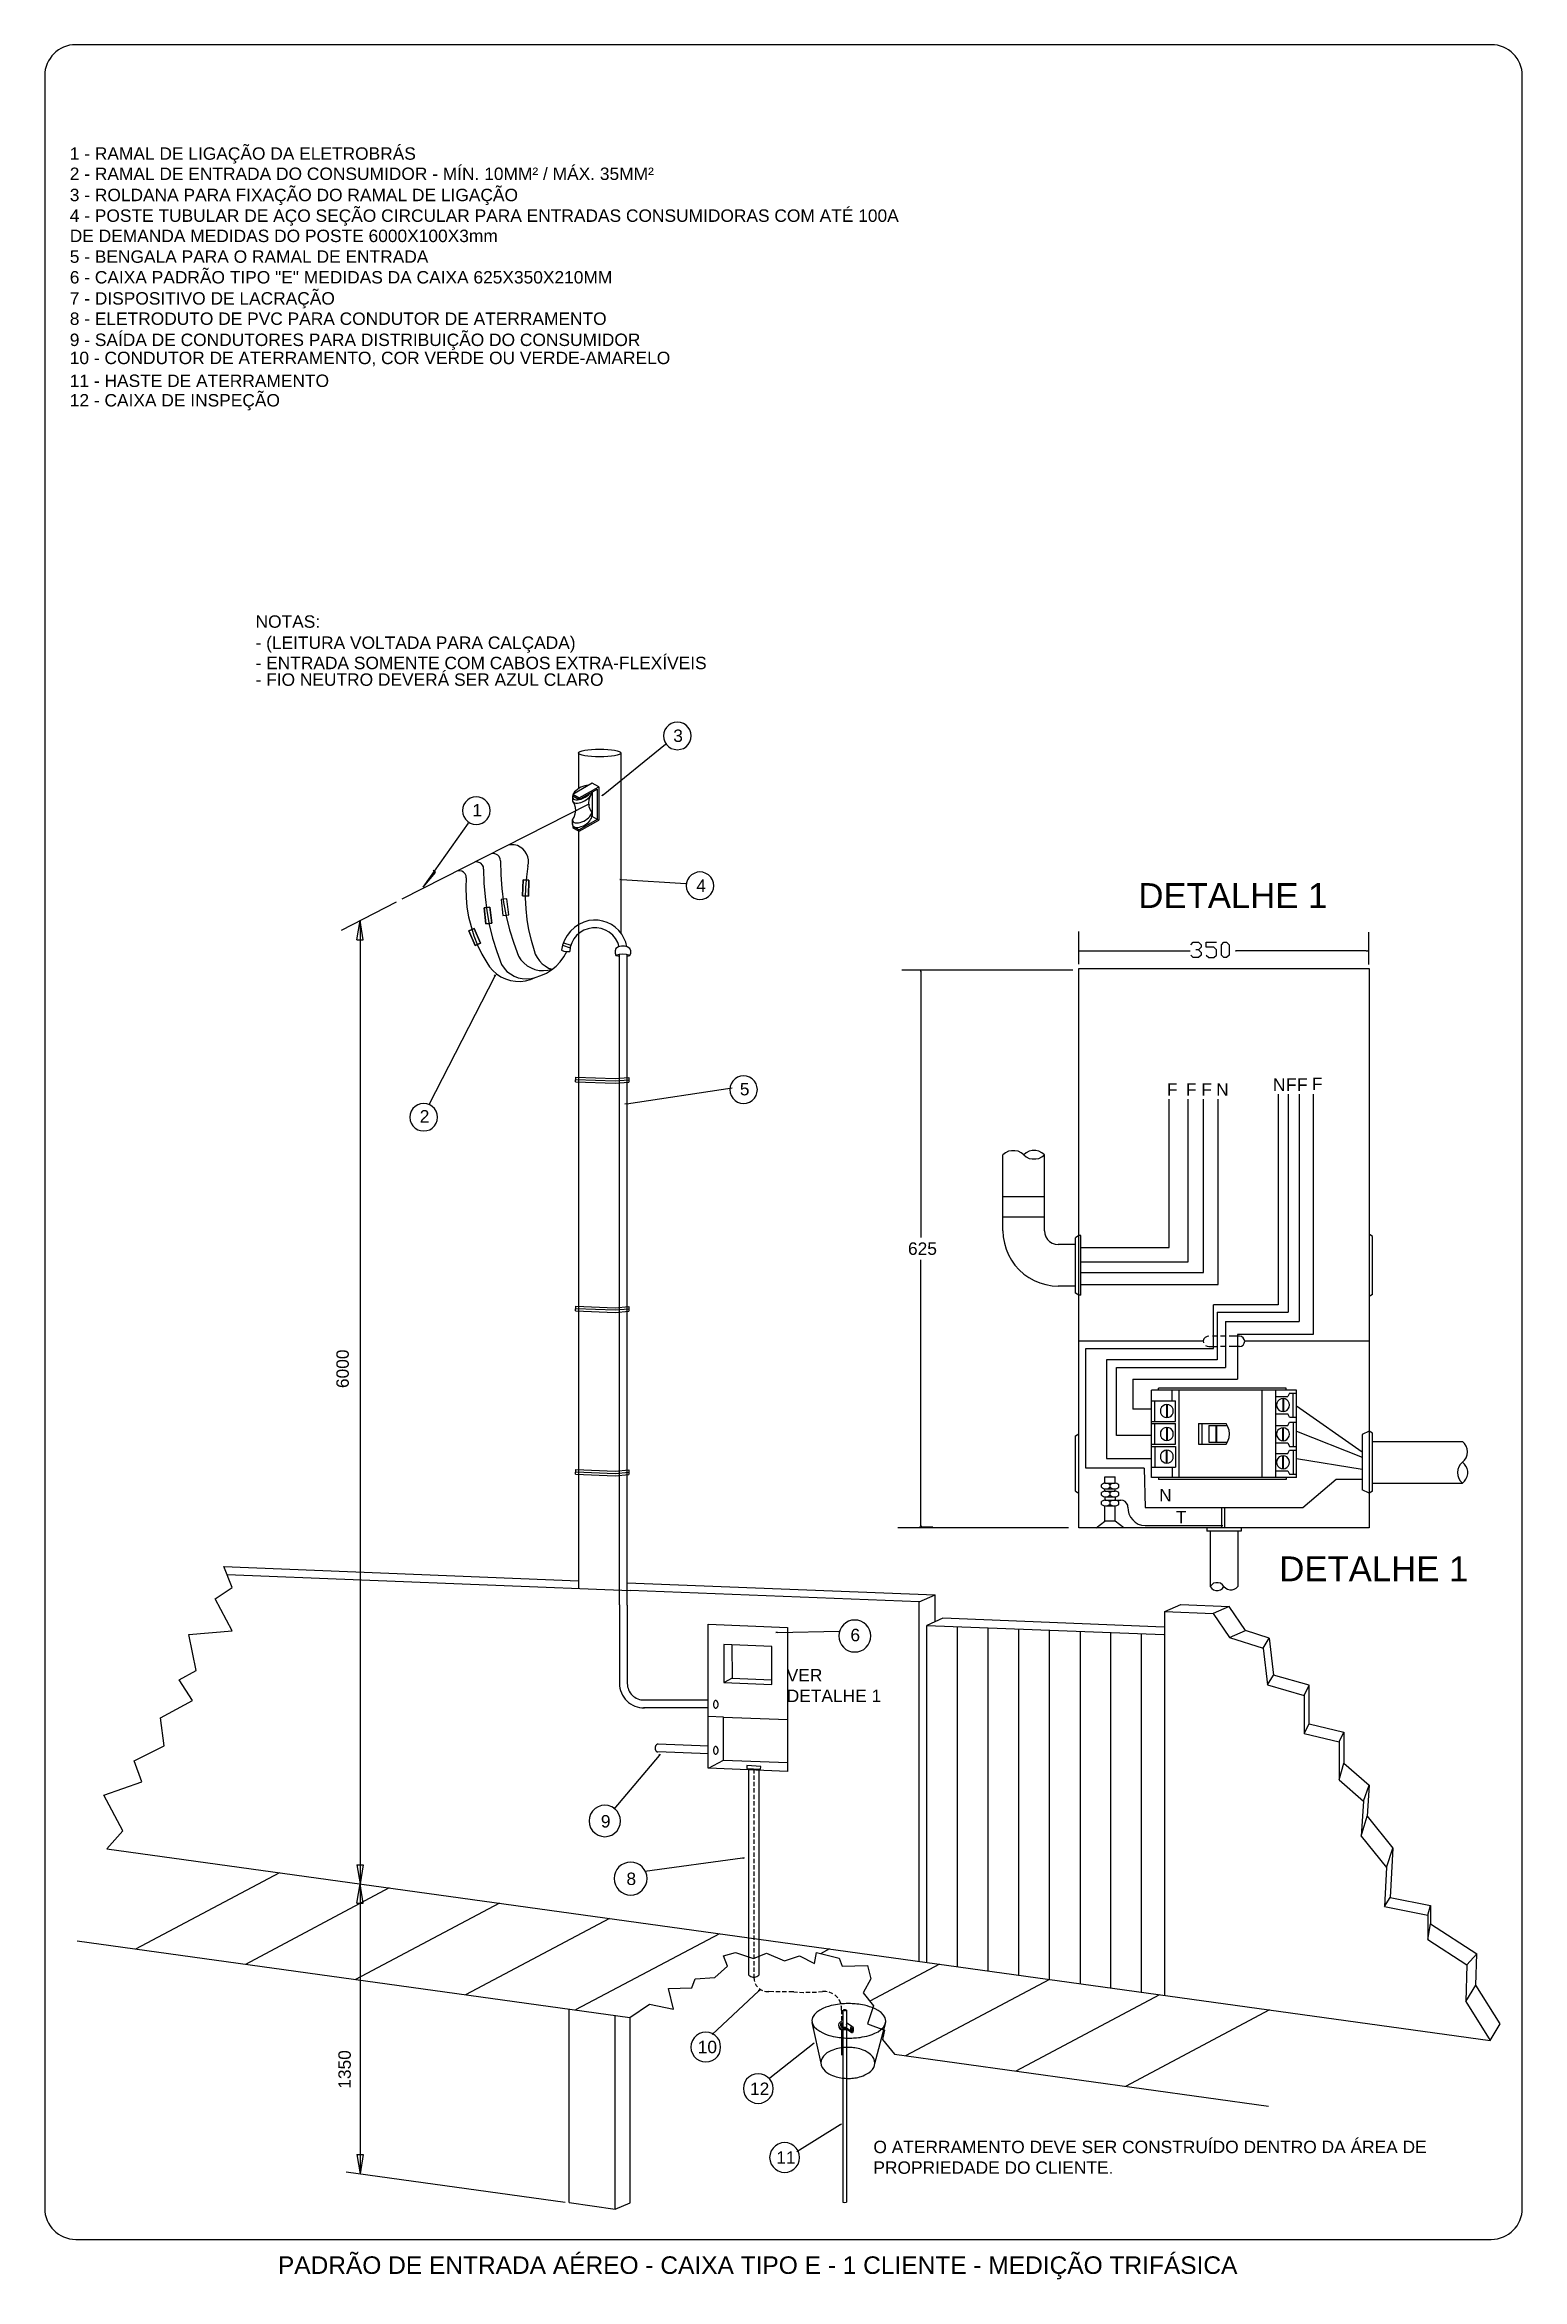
# Model space of a CAD drawing. Header units: millimetres. Extents: x -182 to 147, y -1396 to 58.
# Drawn here: x 123.45 to 147.25, y -34.2 to 1.79 of the extents above; entities that cross this region are included whole.
import ezdxf

# ---------------------------------------------------------------- set-up
doc = ezdxf.new("R2010")
doc.units = ezdxf.units.MM
doc.header["$LTSCALE"] = 10
doc.header["$MEASUREMENT"] = 0
doc.layers.add('LAYER 1', color=7, linetype='Continuous')
doc.layers.add('P-CONTORNO', color=4, linetype='Continuous', lineweight=30)
doc.styles.add('Arial', font='arial.ttf')

msp = doc.modelspace()

# ---------------------------------------------------------------- texts
at = {"attachment_point": 7, "line_spacing_factor": 0.798, "style": 'Arial'}
for s, insert, char_height, width in [('1 - RAMAL DE LIGAÇÃO DA ELETROBRÁS', (123.8545, -0.1231), 0.2, 8.4), ('2 - RAMAL DE ENTRADA DO CONSUMIDOR - MÍN. 10MM² / MÁX. 35MM²', (123.8545, -0.3901), 0.2, 14.4), ('3 - ROLDANA PARA FIXAÇÃO DO RAMAL DE LIGAÇÃO', (123.8545, -0.7901), 0.2, 10.56), ('4 - POSTE TUBULAR DE AÇO SEÇÃO CIRCULAR PARA ENTRADAS CONSUMIDORAS COM ATÉ 100A', (123.8545, -1.1231), 0.2, 18.96), ('DE DEMANDA MEDIDAS DO POSTE 6000X100X3mm', (123.8545, -1.3901), 0.2, 10.08), ('5 - BENGALA PARA O RAMAL DE ENTRADA', (123.8545, -1.7241), 0.2, 8.4), ('6 - CAIXA PADRÃO TIPO "E" MEDIDAS DA CAIXA 625X350X210MM', (123.8545, -2.0571), 0.2, 13.44), ('7 - DISPOSITIVO DE LACRAÇÃO', (123.8545, -2.4561), 0.2, 6.48), ('8 - ELETRODUTO DE PVC PARA CONDUTOR DE ATERRAMENTO', (123.8545, -2.7241), 0.2, 12), ('9 - SAÍDA DE CONDUTORES PARA DISTRIBUIÇÃO DO CONSUMIDOR', (123.8545, -3.1231), 0.2, 13.2), ('10 - CONDUTOR DE ATERRAMENTO, COR VERDE OU VERDE-AMARELO', (123.8545, -3.3901), 0.2, 13.44), ('11 - HASTE DE ATERRAMENTO', (123.8545, -3.7241), 0.2, 6), ('12 - CAIXA DE INSPEÇÃO', (123.8545, -4.097), 0.2, 5.28), ('NOTAS:', (126.8465, -7.6021), 0.2, 1.44), ('- (LEITURA VOLTADA PARA CALÇADA)', (126.8465, -8.0011), 0.2, 7.68), ('- ENTRADA SOMENTE COM CABOS EXTRA-FLEXÍVEIS', (126.8465, -8.2691), 0.2, 10.32), ('- FIO NEUTRO DEVERÁ SER AZUL CLARO', (126.8465, -8.5371), 0.2, 10.32), ('3', (133.5735, -9.4411), 0.2, 0.24), ('1', (130.3395, -10.6371), 0.2, 0.24), ('4', (133.9445, -11.8531), 0.2, 0.24), ('DETALHE 1', (141.0645, -12.1121), 0.4, 4.32), ('5', (134.6455, -15.1331), 0.2, 0.24), ('2', (129.4905, -15.5681), 0.2, 0.24), ('DETALHE 1', (143.3335, -22.9561), 0.4, 4.32), ('6', (136.4265, -23.9251), 0.2, 0.24), ('9', (132.4075, -26.9251), 0.2, 0.24), ('8', (132.8195, -27.8511), 0.2, 0.24), ('10', (133.9675, -30.5601), 0.2, 0.48), ('12', (134.8095, -31.2301), 0.2, 0.48), ('O ATERRAMENTO DEVE SER CONSTRUÍDO DENTRO DA ÁREA DE', (136.7965, -32.1701), 0.2, 12.24), ('11', (135.2315, -32.3381), 0.2, 0.48), ('PROPRIEDADE DO CLIENTE.', (136.7965, -32.5031), 0.2, 5.52)]:
    msp.add_mtext(s, dxfattribs=dict(at, insert=insert, char_height=char_height, width=width))
at = {"color": 4, "char_height": 0.2, "width": 0.24, "attachment_point": 7, "line_spacing_factor": 0.798, "style": 'Arial'}
for s, insert in [('F', (141.5235, -15.1361)), ('F', (141.8295, -15.1361)), ('F', (142.0785, -15.1361)), ('N', (142.3155, -15.1361)), ('N', (143.2305, -15.0581)), ('F', (143.4405, -15.0581)), ('F', (143.6175, -15.0581)), ('F', (143.8575, -15.0461))]:
    msp.add_mtext(s, dxfattribs=dict(at, insert=insert))
at = {"color": 1, "char_height": 0.2, "attachment_point": 7, "line_spacing_factor": 0.798, "style": 'Arial'}
for s, insert, width in [('625', (137.3535, -17.7021), 0.72), ('N', (141.3985, -21.6691), 0.24), ('T', (141.6675, -22.0231), 0.24), ('VER', (135.4005, -24.5691), 0.72), ('DETALHE 1', (135.4005, -24.9021), 3.36)]:
    msp.add_mtext(s, dxfattribs=dict(at, insert=insert, width=width))
at = {"color": 1, "char_height": 0.2, "width": 0.96, "attachment_point": 7, "rotation": 90.00021, "line_spacing_factor": 0.798, "style": 'Arial'}
for s, insert in [('6000', (128.3505, -19.8451)), ('1350', (128.3825, -31.1301))]:
    msp.add_mtext(s, dxfattribs=dict(at, insert=insert))
at = {"color": 3, "insert": (127.2065, -34.1991), "char_height": 0.2824, "width": 23.7216, "attachment_point": 7, "line_spacing_factor": 0.798, "style": 'Arial'}
msp.add_mtext('PADRÃO DE ENTRADA AÉREO - CAIXA TIPO E - 1 CLIENTE - MEDIÇÃO TRIFÁSICA', dxfattribs=at)

# ---------------------------------------------------------------- hatches: boundary and pattern name
at = {"layer": 'LAYER 1', "linetype": 'Continuous'}
for points in [[(132.4498, -10.2922), (132.4258, -10.3042), (132.4438, -10.2862), (132.4438, -10.2862), (132.4498, -10.2922), (132.4498, -10.2922)], [(132.7378, -11.6572), (132.7138, -11.6512), (132.7138, -11.6512), (132.7378, -11.6482), (132.7378, -11.6482), (132.7378, -11.6572), (132.7378, -11.6572)], [(140.1298, -12.8092), (140.1058, -12.8032), (140.1298, -12.8002), (140.1298, -12.8002), (140.1298, -12.8092), (140.1298, -12.8092)], [(144.7348, -12.8002), (144.7618, -12.8032), (144.7618, -12.8032), (144.7348, -12.8092), (144.7348, -12.8002), (144.7348, -12.8002)], [(130.6948, -13.2082), (130.7098, -13.1902), (130.7098, -13.1902), (130.7038, -13.2112), (130.6948, -13.2082), (130.6948, -13.2082)], [(132.8188, -15.2722), (132.7948, -15.2692), (132.7948, -15.2692), (132.8188, -15.2632), (132.8188, -15.2722), (132.8188, -15.2722)]]:
    msp.add_hatch(color=4, dxfattribs=at).paths.add_polyline_path(points)

# ---------------------------------------------------------------- linework, layer by layer
for p, q in [((132.0478, -9.6178), (132.0478, -10.1902)), ((132.7288, -9.6172), (132.7288, -12.5145)), ((132.0478, -10.8702), (132.0478, -23.0721)), ((132.0004, -14.9105), (132.0034, -14.8356)), ((132.8558, -14.8425), (132.8558, -14.9175)), ((132.0004, -18.6005), (132.0034, -18.5256)), ((132.8558, -18.5325), (132.8558, -18.6075)), ((132.0004, -21.2315), (132.0034, -21.1566)), ((132.8558, -21.1635), (132.8558, -21.2385)), ((134.1358, -25.9672), (134.1358, -23.6482)), ((134.1358, -23.6482), (135.4138, -23.6992)), ((135.4138, -23.6992), (135.4138, -26.0182)), ((134.3878, -23.9752), (134.3878, -24.5872)), ((135.1618, -24.0082), (134.3878, -23.9752)), ((134.5168, -23.9812), (134.5198, -24.5182)), ((135.1618, -24.6172), (135.1618, -24.0082)), ((134.3878, -24.5872), (135.1618, -24.6172)), ((134.5198, -24.5182), (134.3908, -24.5872)), ((134.5168, -24.5182), (135.1588, -24.5422)), ((134.3848, -25.1452), (134.1388, -25.1332)), ((134.3818, -25.8352), (134.3818, -25.1452)), ((134.3818, -25.1452), (135.4138, -25.1842)), ((134.1388, -25.9672), (134.3818, -25.8352)), ((134.3818, -25.8352), (135.4138, -25.8772)), ((135.4138, -26.0182), (134.1388, -25.9672))]:
    msp.add_line(p, q)
at = {"color": 3}
for p, q in [((132.7078, -23.3362), (132.7078, -24.6012)), ((132.8338, -23.3422), (132.8338, -24.6012)), ((134.1358, -24.9952), (133.0938, -24.9952)), ((134.1358, -24.8692), (133.0958, -24.8692)), ((134.1388, -25.6132), (133.3258, -25.5802)), ((134.1388, -25.7362), (133.3258, -25.7062))]:
    msp.add_line(p, q, dxfattribs=at)
at = {"color": 1}
for p, q in [((134.7928, -29.3002), (134.7928, -25.9942)), ((134.9518, -26.0002), (134.9518, -29.3002)), ((135.9538, -30.7192), (135.8128, -30.0652)), ((136.8198, -30.7232), (136.9948, -30.0592))]:
    msp.add_line(p, q, dxfattribs=at)
at = {"color": 3}
msp.add_lwpolyline([(133.3298, -25.5802), (133.3238, -25.5802), (133.3188, -25.5812), (133.3128, -25.5822), (133.3078, -25.5852), (133.3038, -25.5882), (133.2998, -25.5922), (133.2958, -25.5962), (133.2928, -25.6002), (133.2908, -25.6042), (133.2878, -25.6082), (133.2868, -25.6132), (133.2848, -25.6172), (133.2838, -25.6212), (133.2828, -25.6252), (133.2818, -25.6292), (133.2818, -25.6332), (133.2808, -25.6372), (133.2808, -25.6412), (133.2808, -25.6452), (133.2808, -25.6492), (133.2818, -25.6532), (133.2818, -25.6572), (133.2828, -25.6622), (133.2838, -25.6662), (133.2858, -25.6702), (133.2868, -25.6742), (133.2888, -25.6792), (133.2908, -25.6832), (133.2938, -25.6872), (133.2968, -25.6912), (133.3008, -25.6952), (133.3048, -25.6992), (133.3098, -25.7012), (133.3148, -25.7042), (133.3208, -25.7052), (133.3258, -25.7062)], dxfattribs=at)
at = {"color": 1}
for points in [[(136.9978, -30.0412), (136.9878, -29.9892), (136.9598, -29.9422), (136.9198, -29.9022), (136.8728, -29.8692), (136.8248, -29.8432), (136.7778, -29.8232), (136.7348, -29.8082), (136.6938, -29.7962), (136.6558, -29.7862), (136.6218, -29.7792), (136.5888, -29.7742), (136.5598, -29.7692), (136.5308, -29.7662), (136.5038, -29.7632), (136.4788, -29.7612), (136.4538, -29.7602), (136.4288, -29.7592), (136.4048, -29.7582), (136.3808, -29.7592), (136.3558, -29.7592), (136.3308, -29.7602), (136.3048, -29.7622), (136.2778, -29.7642), (136.2498, -29.7672), (136.2198, -29.7712), (136.1878, -29.7762), (136.1528, -29.7832), (136.1148, -29.7912), (136.0738, -29.8032), (136.0298, -29.8172), (135.9828, -29.8372), (135.9348, -29.8622), (135.8868, -29.8942), (135.8458, -29.9342), (135.8178, -29.9812), (135.8068, -30.0322), (135.8168, -30.0832), (135.8448, -30.1302), (135.8848, -30.1712), (135.9318, -30.2032), (135.9798, -30.2292), (136.0268, -30.2492), (136.0708, -30.2652), (136.1118, -30.2772), (136.1488, -30.2862), (136.1838, -30.2932), (136.2158, -30.2992), (136.2458, -30.3032), (136.2738, -30.3072), (136.3008, -30.3092), (136.3268, -30.3112), (136.3518, -30.3132), (136.3758, -30.3132), (136.4008, -30.3142), (136.4248, -30.3142), (136.4488, -30.3132), (136.4738, -30.3122), (136.4998, -30.3112), (136.5268, -30.3082), (136.5548, -30.3052), (136.5858, -30.3022), (136.6178, -30.2962), (136.6518, -30.2902), (136.6898, -30.2812), (136.7308, -30.2702), (136.7748, -30.2552), (136.8218, -30.2362), (136.8708, -30.2112), (136.9178, -30.1782), (136.9588, -30.1392), (136.9878, -30.0922), (136.9978, -30.0412)], [(136.8208, -30.7162), (136.8158, -30.6782), (136.8018, -30.6422), (136.7808, -30.6102), (136.7538, -30.5812), (136.7248, -30.5582), (136.6938, -30.5382), (136.6628, -30.5212), (136.6328, -30.5082), (136.6038, -30.4972), (136.5758, -30.4892), (136.5498, -30.4822), (136.5248, -30.4762), (136.4998, -30.4722), (136.4768, -30.4692), (136.4538, -30.4662), (136.4308, -30.4652), (136.4088, -30.4632), (136.3868, -30.4632), (136.3658, -30.4632), (136.3428, -30.4642), (136.3208, -30.4662), (136.2978, -30.4682), (136.2748, -30.4712), (136.2498, -30.4752), (136.2248, -30.4802), (136.1978, -30.4872), (136.1698, -30.4952), (136.1408, -30.5062), (136.1108, -30.5192), (136.0798, -30.5342), (136.0488, -30.5542), (136.0188, -30.5782), (135.9918, -30.6062), (135.9708, -30.6382), (135.9558, -30.6742), (135.9508, -30.7112), (135.9558, -30.7492), (135.9698, -30.7852), (135.9908, -30.8172), (136.0178, -30.8452), (136.0468, -30.8692), (136.0778, -30.8892), (136.1088, -30.9052), (136.1388, -30.9192), (136.1678, -30.9292), (136.1958, -30.9382), (136.2218, -30.9452), (136.2478, -30.9502), (136.2718, -30.9552), (136.2958, -30.9582), (136.3188, -30.9612), (136.3408, -30.9622), (136.3628, -30.9632), (136.3848, -30.9642), (136.4068, -30.9642), (136.4288, -30.9632), (136.4508, -30.9612), (136.4738, -30.9592), (136.4978, -30.9562), (136.5218, -30.9522), (136.5478, -30.9462), (136.5738, -30.9402), (136.6018, -30.9322), (136.6308, -30.9212), (136.6608, -30.9082), (136.6918, -30.8922), (136.7228, -30.8732), (136.7528, -30.8492), (136.7798, -30.8212), (136.8018, -30.7892), (136.8158, -30.7532), (136.8208, -30.7162)]]:
    msp.add_lwpolyline(points, dxfattribs=at)
at = {"color": 3}
for radius in [0.3932, 0.2672]:
    msp.add_arc((133.1008, -24.6012), radius, 180, 271.128, dxfattribs=at)
msp.add_ellipse((132.3883, -9.6172), major_axis=(-0.3405, 0), ratio=0.1850121)
at = {"layer": 'LAYER 1', "color": 4}
for p, q in [((133.4218, -9.2902), (133.4158, -9.3412)), ((133.4158, -9.3412), (133.4218, -9.3892)), ((133.4398, -9.2452), (133.4218, -9.2902)), ((133.4668, -9.2032), (133.4398, -9.2452)), ((133.4998, -9.1672), (133.4668, -9.2032)), ((133.5418, -9.1402), (133.4998, -9.1672)), ((133.5898, -9.1252), (133.5418, -9.1402)), ((133.6408, -9.1192), (133.5898, -9.1252)), ((133.6888, -9.1252), (133.6408, -9.1192)), ((133.7368, -9.1402), (133.6888, -9.1252)), ((133.7788, -9.1672), (133.7368, -9.1402)), ((133.8118, -9.2032), (133.7788, -9.1672)), ((133.8388, -9.2452), (133.8118, -9.2032)), ((133.8568, -9.2902), (133.8388, -9.2452)), ((133.8628, -9.3412), (133.8568, -9.2902)), ((133.8568, -9.3892), (133.8628, -9.3412)), ((132.4468, -10.2892), (133.4488, -9.4732)), ((133.4218, -9.3892), (133.4398, -9.4372)), ((133.4398, -9.4372), (133.4668, -9.4792)), ((133.4668, -9.4792), (133.4998, -9.5152)), ((133.4998, -9.5152), (133.5418, -9.5422)), ((133.5418, -9.5422), (133.5898, -9.5572)), ((133.5898, -9.5572), (133.6408, -9.5632)), ((133.6408, -9.5632), (133.6888, -9.5572)), ((133.6888, -9.5572), (133.7368, -9.5422)), ((133.7368, -9.5422), (133.7788, -9.5152)), ((133.7788, -9.5152), (133.8118, -9.4792)), ((133.8118, -9.4792), (133.8388, -9.4372)), ((133.8388, -9.4372), (133.8568, -9.3892)), ((130.2268, -10.4062), (130.1998, -10.4482)), ((130.2628, -10.3702), (130.2268, -10.4062)), ((130.3048, -10.3432), (130.2628, -10.3702)), ((130.3498, -10.3282), (130.3048, -10.3432)), ((130.4008, -10.3222), (130.3498, -10.3282)), ((130.4488, -10.3282), (130.4008, -10.3222)), ((130.4968, -10.3432), (130.4488, -10.3282)), ((130.5388, -10.3702), (130.4968, -10.3432)), ((130.5748, -10.4062), (130.5388, -10.3702)), ((130.6018, -10.4482), (130.5748, -10.4062)), ((130.1848, -10.4962), (130.1788, -10.5442)), ((130.1788, -10.5442), (130.1848, -10.5952)), ((130.1998, -10.4482), (130.1848, -10.4962)), ((130.1848, -10.5952), (130.1998, -10.6402)), ((130.1998, -10.6402), (130.2268, -10.6822)), ((130.2268, -10.6822), (130.2628, -10.7182)), ((130.2628, -10.7182), (130.3048, -10.7452)), ((130.3048, -10.7452), (130.3498, -10.7602)), ((130.3498, -10.7602), (130.4008, -10.7662)), ((130.4008, -10.7662), (130.4488, -10.7602)), ((130.4488, -10.7602), (130.4968, -10.7452)), ((130.4968, -10.7452), (130.5388, -10.7182)), ((130.5388, -10.7182), (130.5748, -10.6822)), ((130.5748, -10.6822), (130.6018, -10.6402)), ((130.6168, -10.4962), (130.6018, -10.4482)), ((130.6018, -10.6402), (130.6168, -10.5952)), ((130.6228, -10.5442), (130.6168, -10.4962)), ((130.6168, -10.5952), (130.6228, -10.5442)), ((130.9618, -11.0932), (130.9138, -11.0992)), ((131.0128, -11.0962), (130.9618, -11.0932)), ((131.0638, -11.1082), (131.0128, -11.0962)), ((131.1088, -11.1322), (131.0638, -11.1082)), ((131.1508, -11.1622), (131.1088, -11.1322)), ((131.1838, -11.1982), (131.1508, -11.1622)), ((131.2108, -11.2402), (131.1838, -11.1982)), ((131.2318, -11.4382), (131.2078, -11.6092)), ((131.2318, -11.2882), (131.2108, -11.2402)), ((131.2408, -11.3392), (131.2318, -11.2882)), ((131.2318, -11.4382), (131.2408, -11.3902)), ((131.2408, -11.3902), (131.2408, -11.3392)), ((131.1928, -11.7802), (131.1898, -11.9512)), ((131.2078, -11.6092), (131.1928, -11.7802)), ((132.7378, -11.6542), (133.7758, -11.7202)), ((133.7878, -11.7052), (133.7818, -11.7532)), ((133.7818, -11.7532), (133.7878, -11.8042)), ((133.8028, -11.6572), (133.7878, -11.7052)), ((133.7878, -11.8042), (133.8028, -11.8492)), ((133.8298, -11.6152), (133.8028, -11.6572)), ((133.8028, -11.8492), (133.8298, -11.8912)), ((133.8658, -11.5792), (133.8298, -11.6152)), ((133.9078, -11.5552), (133.8658, -11.5792)), ((133.9558, -11.5372), (133.9078, -11.5552)), ((134.0038, -11.5312), (133.9558, -11.5372)), ((134.0518, -11.5372), (134.0038, -11.5312)), ((134.0998, -11.5552), (134.0518, -11.5372)), ((134.1418, -11.5792), (134.0998, -11.5552)), ((134.1778, -11.6152), (134.1418, -11.5792)), ((134.2048, -11.6572), (134.1778, -11.6152)), ((134.1778, -11.8912), (134.2048, -11.8492)), ((134.2198, -11.7052), (134.2048, -11.6572)), ((134.2048, -11.8492), (134.2198, -11.8042)), ((134.2258, -11.7532), (134.2198, -11.7052)), ((134.2198, -11.8042), (134.2258, -11.7532)), ((131.1898, -11.9512), (131.1988, -12.1252)), ((131.1988, -12.1252), (131.2168, -12.2962)), ((133.8298, -11.8912), (133.8658, -11.9272)), ((133.8658, -11.9272), (133.9078, -11.9542)), ((133.9078, -11.9542), (133.9558, -11.9692)), ((133.9558, -11.9692), (134.0038, -11.9752)), ((134.0038, -11.9752), (134.0518, -11.9692)), ((134.0518, -11.9692), (134.0998, -11.9542)), ((134.0998, -11.9542), (134.1418, -11.9272)), ((134.1418, -11.9272), (134.1778, -11.8912)), ((128.5288, -12.3142), (128.5288, -27.8302)), ((131.2168, -12.2962), (131.2438, -12.4642)), ((131.2438, -12.4642), (131.2828, -12.6322)), ((140.1058, -13.0162), (140.1058, -12.4912)), ((144.7738, -13.0252), (144.7738, -12.5032)), ((131.2828, -12.6322), (131.3338, -12.7972)), ((131.3338, -12.7972), (131.3518, -12.8572)), ((131.3518, -12.8572), (131.3818, -12.9112)), ((131.3818, -12.9112), (131.4178, -12.9622)), ((140.1298, -12.8032), (141.8968, -12.8032)), ((144.7348, -12.8032), (142.6288, -12.8032)), ((142.6288, -12.8032), (142.6408, -12.8032)), ((130.7008, -13.2112), (129.6358, -15.2842)), ((131.4178, -12.9622), (131.4598, -13.0102)), ((131.4598, -13.0102), (131.5108, -13.0462)), ((131.5108, -13.0462), (131.5648, -13.0792)), ((131.5648, -13.0792), (131.6218, -13.1002)), ((140.0068, -13.1122), (137.2558, -13.1122)), ((137.7538, -13.1122), (137.5408, -13.1122)), ((137.5618, -13.1362), (137.5618, -17.4192)), ((132.8188, -15.2662), (134.5228, -15.0112)), ((134.4898, -14.9902), (134.4838, -15.0382)), ((134.4838, -15.0382), (134.4898, -15.0892)), ((134.5048, -14.9422), (134.4898, -14.9902)), ((134.4898, -15.0892), (134.5048, -15.1342)), ((134.5318, -14.9002), (134.5048, -14.9422)), ((134.5678, -14.8642), (134.5318, -14.9002)), ((134.6098, -14.8372), (134.5678, -14.8642)), ((134.6548, -14.8222), (134.6098, -14.8372)), ((134.7058, -14.8162), (134.6548, -14.8222)), ((134.7538, -14.8222), (134.7058, -14.8162)), ((134.8018, -14.8372), (134.7538, -14.8222)), ((134.8438, -14.8642), (134.8018, -14.8372)), ((134.8798, -14.9002), (134.8438, -14.8642)), ((134.9068, -14.9422), (134.8798, -14.9002)), ((134.9218, -14.9902), (134.9068, -14.9422)), ((134.9068, -15.1342), (134.9218, -15.0892)), ((134.9278, -15.0382), (134.9218, -14.9902)), ((134.9218, -15.0892), (134.9278, -15.0382)), ((143.3128, -15.1132), (143.3128, -18.5032)), ((129.3388, -15.4342), (129.3328, -15.4822)), ((129.3538, -15.3862), (129.3388, -15.4342)), ((129.3808, -15.3442), (129.3538, -15.3862)), ((129.4168, -15.3082), (129.3808, -15.3442)), ((129.4588, -15.2812), (129.4168, -15.3082)), ((129.5038, -15.2662), (129.4588, -15.2812)), ((129.5548, -15.2602), (129.5038, -15.2662)), ((129.6028, -15.2662), (129.5548, -15.2602)), ((129.6508, -15.2812), (129.6028, -15.2662)), ((129.6928, -15.3082), (129.6508, -15.2812)), ((129.7288, -15.3442), (129.6928, -15.3082)), ((129.7528, -15.3862), (129.7288, -15.3442)), ((129.7708, -15.4342), (129.7528, -15.3862)), ((129.7768, -15.4822), (129.7708, -15.4342)), ((134.5048, -15.1342), (134.5318, -15.1762)), ((134.5318, -15.1762), (134.5678, -15.2122)), ((134.5678, -15.2122), (134.6098, -15.2392)), ((134.6098, -15.2392), (134.6548, -15.2542)), ((134.6548, -15.2542), (134.7058, -15.2602)), ((134.7058, -15.2602), (134.7538, -15.2542)), ((134.7538, -15.2542), (134.8018, -15.2392)), ((134.8018, -15.2392), (134.8438, -15.2122)), ((134.8438, -15.2122), (134.8798, -15.1762)), ((134.8798, -15.1762), (134.9068, -15.1342)), ((142.3498, -18.1762), (142.3498, -15.1912)), ((129.3328, -15.4822), (129.3388, -15.5332)), ((129.3388, -15.5332), (129.3538, -15.5782)), ((129.3538, -15.5782), (129.3808, -15.6202)), ((129.3808, -15.6202), (129.4168, -15.6562)), ((129.4168, -15.6562), (129.4588, -15.6832)), ((129.4588, -15.6832), (129.5038, -15.6982)), ((129.5038, -15.6982), (129.5548, -15.7042)), ((129.5548, -15.7042), (129.6028, -15.6982)), ((129.6028, -15.6982), (129.6508, -15.6832)), ((129.6508, -15.6832), (129.6928, -15.6562)), ((129.6928, -15.6562), (129.7288, -15.6202)), ((129.7288, -15.6202), (129.7528, -15.5782)), ((129.7528, -15.5782), (129.7708, -15.5332)), ((129.7708, -15.5332), (129.7768, -15.4822)), ((137.5618, -22.0612), (137.5618, -17.7772)), ((140.1388, -18.1762), (142.3498, -18.1762)), ((143.3128, -18.5032), (142.2718, -18.5032)), ((142.2718, -19.2052), (142.2718, -18.5032)), ((140.2168, -21.1372), (140.2168, -19.2052)), ((140.2168, -19.2052), (142.2718, -19.2052)), ((141.1598, -21.1372), (140.2168, -21.1372)), ((141.1598, -21.1372), (141.1758, -21.7672)), ((143.7118, -21.7672), (144.2468, -21.3112)), ((144.2468, -21.3112), (144.6688, -21.3112)), ((141.1758, -21.7672), (143.7118, -21.7672)), ((139.9408, -22.0972), (137.1898, -22.0972)), ((137.7538, -22.0852), (137.5408, -22.0852)), ((136.2598, -23.7412), (136.2448, -23.7892)), ((136.2838, -23.6962), (136.2598, -23.7412)), ((136.3138, -23.6572), (136.2838, -23.6962)), ((136.3528, -23.6242), (136.3138, -23.6572)), ((136.3978, -23.6002), (136.3528, -23.6242)), ((136.4458, -23.5852), (136.3978, -23.6002)), ((136.4968, -23.5822), (136.4458, -23.5852)), ((136.5478, -23.5852), (136.4968, -23.5822)), ((136.5958, -23.6002), (136.5478, -23.5852)), ((136.6408, -23.6242), (136.5958, -23.6002)), ((136.6798, -23.6572), (136.6408, -23.6242)), ((136.7098, -23.6962), (136.6798, -23.6572)), ((136.7338, -23.7412), (136.7098, -23.6962)), ((136.7488, -23.7892), (136.7338, -23.7412)), ((135.2518, -23.7802), (136.2478, -23.7622)), ((136.2448, -23.7892), (136.2388, -23.8372)), ((136.2388, -23.8372), (136.2448, -23.8882)), ((136.2448, -23.8882), (136.2598, -23.9362)), ((136.2598, -23.9362), (136.2838, -23.9812)), ((136.2838, -23.9812), (136.3138, -24.0202)), ((136.3138, -24.0202), (136.3528, -24.0532)), ((136.3528, -24.0532), (136.3978, -24.0772)), ((136.3978, -24.0772), (136.4458, -24.0922)), ((136.4458, -24.0922), (136.4968, -24.0952)), ((136.4968, -24.0952), (136.5478, -24.0922)), ((136.5478, -24.0922), (136.5958, -24.0772)), ((136.5958, -24.0772), (136.6408, -24.0532)), ((136.6408, -24.0532), (136.6798, -24.0202)), ((136.6798, -24.0202), (136.7098, -23.9812)), ((136.7098, -23.9812), (136.7338, -23.9362)), ((136.7338, -23.9362), (136.7488, -23.8882)), ((136.7548, -23.8372), (136.7488, -23.7892)), ((136.7488, -23.8882), (136.7548, -23.8372)), ((133.3438, -25.7602), (132.6178, -26.6272)), ((132.3148, -26.6182), (132.2728, -26.6602)), ((132.3628, -26.5882), (132.3148, -26.6182)), ((132.4168, -26.5702), (132.3628, -26.5882)), ((132.4708, -26.5642), (132.4168, -26.5702)), ((132.5278, -26.5702), (132.4708, -26.5642)), ((132.5818, -26.5882), (132.5278, -26.5702)), ((132.6298, -26.6182), (132.5818, -26.5882)), ((132.6688, -26.6602), (132.6298, -26.6182)), ((132.2248, -26.7592), (132.2188, -26.8162)), ((132.2188, -26.8162), (132.2248, -26.8732)), ((132.2428, -26.7082), (132.2248, -26.7592)), ((132.2248, -26.8732), (132.2428, -26.9272)), ((132.2728, -26.6602), (132.2428, -26.7082)), ((132.2428, -26.9272), (132.2728, -26.9752)), ((132.2728, -26.9752), (132.3148, -27.0142)), ((132.6298, -27.0142), (132.6688, -26.9752)), ((132.6988, -26.7082), (132.6688, -26.6602)), ((132.6688, -26.9752), (132.6988, -26.9272)), ((132.7198, -26.7592), (132.6988, -26.7082)), ((132.6988, -26.9272), (132.7198, -26.8732)), ((132.7258, -26.8162), (132.7198, -26.7592)), ((132.7198, -26.8732), (132.7258, -26.8162)), ((132.3148, -27.0142), (132.3628, -27.0442)), ((132.3628, -27.0442), (132.4168, -27.0622)), ((132.4168, -27.0622), (132.4708, -27.0712)), ((132.4708, -27.0712), (132.5278, -27.0622)), ((132.5278, -27.0622), (132.5818, -27.0442)), ((132.5818, -27.0442), (132.6298, -27.0142)), ((132.6268, -27.6922), (132.6238, -27.7432)), ((132.6418, -27.6442), (132.6268, -27.6922)), ((132.6658, -27.5962), (132.6418, -27.6442)), ((132.6988, -27.5572), (132.6658, -27.5962)), ((132.7408, -27.5242), (132.6988, -27.5572)), ((132.7858, -27.5002), (132.7408, -27.5242)), ((132.8368, -27.4852), (132.7858, -27.5002)), ((132.8878, -27.4792), (132.8368, -27.4852)), ((132.9388, -27.4852), (132.8878, -27.4792)), ((132.9898, -27.5002), (132.9388, -27.4852)), ((133.0348, -27.5242), (132.9898, -27.5002)), ((133.0738, -27.5572), (133.0348, -27.5242)), ((133.1068, -27.5962), (133.0738, -27.5572)), ((133.1308, -27.6442), (133.1068, -27.5962)), ((134.6908, -27.4162), (133.1158, -27.6292)), ((133.1458, -27.6922), (133.1308, -27.6442)), ((133.1518, -27.7432), (133.1458, -27.6922)), ((128.5288, -27.8302), (128.5288, -32.4982)), ((132.6238, -27.7432), (132.6268, -27.7972)), ((132.6268, -27.7972), (132.6418, -27.8452)), ((132.6418, -27.8452), (132.6658, -27.8902)), ((132.6658, -27.8902), (132.6988, -27.9322)), ((132.6988, -27.9322), (132.7408, -27.9652)), ((132.7408, -27.9652), (132.7858, -27.9892)), ((132.7858, -27.9892), (132.8368, -28.0042)), ((132.8368, -28.0042), (132.8878, -28.0102)), ((132.8878, -28.0102), (132.9388, -28.0042)), ((132.9388, -28.0042), (132.9898, -27.9892)), ((132.9898, -27.9892), (133.0348, -27.9652)), ((133.0348, -27.9652), (133.0738, -27.9322)), ((133.0738, -27.9322), (133.1068, -27.8902)), ((133.1068, -27.8902), (133.1308, -27.8452)), ((133.1308, -27.8452), (133.1458, -27.7972)), ((133.1458, -27.7972), (133.1518, -27.7432)), ((134.9518, -29.5522), (134.2018, -30.2542)), ((134.0458, -30.2242), (133.9948, -30.2422)), ((134.0968, -30.2182), (134.0458, -30.2242)), ((134.1508, -30.2242), (134.0968, -30.2182)), ((134.2018, -30.2422), (134.1508, -30.2242)), ((133.8628, -30.4042), (133.8568, -30.4582)), ((133.8568, -30.4582), (133.8628, -30.5122)), ((133.8808, -30.3532), (133.8628, -30.4042)), ((133.8628, -30.5122), (133.8808, -30.5632)), ((133.9108, -30.3082), (133.8808, -30.3532)), ((133.8808, -30.5632), (133.9108, -30.6082)), ((133.9468, -30.2722), (133.9108, -30.3082)), ((133.9948, -30.2422), (133.9468, -30.2722)), ((134.2468, -30.2722), (134.2018, -30.2422)), ((134.2858, -30.3082), (134.2468, -30.2722)), ((134.3158, -30.3532), (134.2858, -30.3082)), ((134.2858, -30.6082), (134.3158, -30.5632)), ((134.3308, -30.4042), (134.3158, -30.3532)), ((134.3158, -30.5632), (134.3308, -30.5122)), ((134.3368, -30.4582), (134.3308, -30.4042)), ((134.3308, -30.5122), (134.3368, -30.4582)), ((135.8428, -30.3952), (135.1288, -30.9592)), ((133.9108, -30.6082), (133.9468, -30.6472)), ((133.9468, -30.6472), (133.9948, -30.6742)), ((133.9948, -30.6742), (134.0458, -30.6922)), ((134.0458, -30.6922), (134.0968, -30.6982)), ((134.0968, -30.6982), (134.1508, -30.6922)), ((134.1508, -30.6922), (134.2018, -30.6742)), ((134.2018, -30.6742), (134.2468, -30.6472)), ((134.2468, -30.6472), (134.2858, -30.6082)), ((134.7928, -30.9412), (134.7538, -30.9772)), ((134.8378, -30.9112), (134.7928, -30.9412)), ((134.8888, -30.8932), (134.8378, -30.9112)), ((134.9428, -30.8872), (134.8888, -30.8932)), ((134.9938, -30.8932), (134.9428, -30.8872)), ((135.0448, -30.9112), (134.9938, -30.8932)), ((135.0928, -30.9412), (135.0448, -30.9112)), ((135.1288, -30.9772), (135.0928, -30.9412)), ((134.7088, -31.0732), (134.7028, -31.1272)), ((134.7028, -31.1272), (134.7088, -31.1812)), ((134.7268, -31.0222), (134.7088, -31.0732)), ((134.7088, -31.1812), (134.7268, -31.2322)), ((134.7538, -30.9772), (134.7268, -31.0222)), ((134.7268, -31.2322), (134.7538, -31.2772)), ((134.7538, -31.2772), (134.7928, -31.3162)), ((135.0928, -31.3162), (135.1288, -31.2772)), ((135.1588, -31.0222), (135.1288, -30.9772)), ((135.1288, -31.2772), (135.1588, -31.2322)), ((135.1768, -31.0732), (135.1588, -31.0222)), ((135.1588, -31.2322), (135.1768, -31.1812)), ((135.1828, -31.1272), (135.1768, -31.0732)), ((135.1768, -31.1812), (135.1828, -31.1272)), ((134.7928, -31.3162), (134.8378, -31.3432)), ((134.8378, -31.3432), (134.8888, -31.3612)), ((134.8888, -31.3612), (134.9428, -31.3672)), ((134.9428, -31.3672), (134.9938, -31.3612)), ((134.9938, -31.3612), (135.0448, -31.3432)), ((135.0448, -31.3432), (135.0928, -31.3162)), ((135.2638, -32.0212), (135.2188, -32.0512)), ((135.3148, -32.0032), (135.2638, -32.0212)), ((135.3658, -31.9972), (135.3148, -32.0032)), ((135.4198, -32.0032), (135.3658, -31.9972)), ((135.4708, -32.0212), (135.4198, -32.0032)), ((135.5158, -32.0512), (135.4708, -32.0212)), ((136.2628, -31.7092), (135.5638, -32.1472)), ((135.1318, -32.1832), (135.1258, -32.2372)), ((135.1258, -32.2372), (135.1318, -32.2912)), ((135.1498, -32.1322), (135.1318, -32.1832)), ((135.1318, -32.2912), (135.1498, -32.3422)), ((135.1798, -32.0872), (135.1498, -32.1322)), ((135.1498, -32.3422), (135.1798, -32.3872)), ((135.2188, -32.0512), (135.1798, -32.0872)), ((135.1798, -32.3872), (135.2188, -32.4262)), ((135.5548, -32.0872), (135.5158, -32.0512)), ((135.5158, -32.4262), (135.5548, -32.3872)), ((135.5848, -32.1322), (135.5548, -32.0872)), ((135.5548, -32.3872), (135.5848, -32.3422)), ((135.6028, -32.1832), (135.5848, -32.1322)), ((135.5848, -32.3422), (135.6028, -32.2912)), ((135.6088, -32.2372), (135.6028, -32.1832)), ((135.6028, -32.2912), (135.6088, -32.2372)), ((128.3068, -32.4682), (131.8318, -32.9572)), ((135.2188, -32.4262), (135.2638, -32.4532)), ((135.2638, -32.4532), (135.3148, -32.4712)), ((135.3148, -32.4712), (135.3658, -32.4772)), ((135.3658, -32.4772), (135.4198, -32.4712)), ((135.4198, -32.4712), (135.4708, -32.4532)), ((135.4708, -32.4532), (135.5158, -32.4262))]:
    msp.add_line(p, q, dxfattribs=at)
at = {"layer": 'LAYER 1', "color": 7}
for p, q in [((131.9548, -10.2892), (131.9488, -10.3102)), ((131.9488, -10.3102), (131.9488, -10.3282)), ((131.9488, -10.3162), (131.9488, -10.3762)), ((131.9488, -10.3282), (131.9548, -10.3462)), ((131.9488, -10.3672), (131.9488, -10.3852)), ((131.9488, -10.3852), (131.9578, -10.4002)), ((131.9668, -10.2682), (131.9548, -10.2892)), ((131.9548, -10.3462), (131.9668, -10.3582)), ((131.9818, -10.4422), (131.9548, -10.3942)), ((131.9578, -10.4002), (131.9698, -10.4122)), ((131.9818, -10.2442), (131.9668, -10.2682)), ((131.9668, -10.3582), (131.9848, -10.3672)), ((131.9698, -10.4122), (131.9848, -10.4182)), ((132.0028, -10.2232), (131.9818, -10.2442)), ((131.9848, -10.3672), (132.0058, -10.3702)), ((131.9848, -10.4182), (132.0058, -10.4242)), ((132.0298, -10.2022), (132.0028, -10.2232)), ((132.0058, -10.3702), (132.0328, -10.3702)), ((132.0058, -10.4242), (132.0298, -10.4242)), ((132.0568, -10.1842), (132.0298, -10.2022)), ((132.0298, -10.4242), (132.0568, -10.4182)), ((132.0328, -10.3702), (132.0598, -10.3672)), ((132.0868, -10.1662), (132.0568, -10.1842)), ((132.0568, -10.4182), (132.0868, -10.4122)), ((132.0598, -10.3672), (132.0898, -10.3582)), ((132.1168, -10.1542), (132.0868, -10.1662)), ((132.0868, -10.4122), (132.1138, -10.4002)), ((132.0898, -10.3582), (132.1228, -10.3462)), ((132.1138, -10.4002), (132.1438, -10.3852)), ((132.1468, -10.1452), (132.1168, -10.1542)), ((132.1228, -10.3462), (132.1528, -10.3282)), ((132.1438, -10.3852), (132.1708, -10.3702)), ((132.1768, -10.1422), (132.1468, -10.1452)), ((132.1528, -10.3282), (132.1798, -10.3102)), ((132.1708, -10.3702), (132.1978, -10.3492)), ((132.2008, -10.1422), (132.1768, -10.1422)), ((132.1798, -10.3102), (132.2068, -10.2892)), ((132.1978, -10.3492), (132.2188, -10.3312)), ((132.2068, -10.2892), (132.2278, -10.2682)), ((132.2128, -10.3732), (132.2068, -10.4242)), ((132.2068, -10.4242), (132.2158, -10.4782)), ((132.2278, -10.3222), (132.2128, -10.3732)), ((132.2188, -10.3312), (132.2368, -10.3102)), ((132.2548, -10.2742), (132.2278, -10.3222)), ((132.2368, -10.3102), (132.2518, -10.2862)), ((132.2518, -10.2862), (132.2578, -10.2682)), ((132.2578, -10.2682), (132.2608, -10.2472)), ((131.9488, -10.6942), (131.9758, -10.6492)), ((131.9488, -10.7662), (131.9488, -10.6942)), ((131.9488, -10.6942), (131.9518, -10.7092)), ((131.9488, -10.7572), (131.9488, -10.7752)), ((131.9488, -10.7752), (131.9578, -10.7902)), ((131.9518, -10.7092), (131.9608, -10.7242)), ((131.9578, -10.7902), (131.9698, -10.8022)), ((131.9608, -10.7242), (131.9758, -10.7332)), ((131.9758, -10.6492), (131.9938, -10.5982)), ((131.9758, -10.7332), (131.9938, -10.7392)), ((131.9968, -10.4932), (131.9818, -10.4422)), ((131.9938, -10.5982), (132.0028, -10.5442)), ((131.9938, -10.7392), (132.0178, -10.7422)), ((132.0028, -10.5442), (131.9968, -10.4932)), ((132.0178, -10.7422), (132.0448, -10.7392)), ((132.0448, -10.7392), (132.0718, -10.7332)), ((132.0718, -10.7332), (132.1018, -10.7242)), ((132.0928, -10.7992), (132.1258, -10.7872)), ((132.1018, -10.7242), (132.1318, -10.7122)), ((132.1258, -10.7872), (132.1528, -10.7722)), ((132.1318, -10.7122), (132.1588, -10.6972)), ((132.1528, -10.7722), (132.1828, -10.7512)), ((132.1588, -10.6972), (132.1858, -10.6762)), ((132.1828, -10.7512), (132.2068, -10.7332)), ((132.1858, -10.6762), (132.2098, -10.6582)), ((132.2068, -10.7332), (132.2278, -10.7092)), ((132.2098, -10.6582), (132.2308, -10.6372)), ((132.2158, -10.4782), (132.2338, -10.5292)), ((132.2278, -10.7092), (132.2428, -10.6882)), ((132.2308, -10.6372), (132.2458, -10.6132)), ((132.2338, -10.5292), (132.2608, -10.5742)), ((132.2428, -10.6882), (132.2548, -10.6672)), ((132.2458, -10.6132), (132.2548, -10.5922)), ((132.2548, -10.5922), (132.2608, -10.5742)), ((132.2548, -10.6672), (132.2608, -10.6462)), ((132.2608, -10.5742), (132.2608, -10.6402)), ((132.2608, -10.6462), (132.2608, -10.6282)), ((131.9698, -10.8022), (131.9878, -10.8112)), ((131.9878, -10.8112), (132.0118, -10.8142)), ((132.0118, -10.8142), (132.0358, -10.8142)), ((132.0358, -10.8142), (132.0658, -10.8082)), ((132.0658, -10.8082), (132.0928, -10.7992)), ((140.1058, -13.0852), (144.7798, -13.0852)), ((140.1058, -22.0972), (140.1058, -13.0852)), ((144.7798, -13.0852), (144.7798, -17.4232)), ((132.0004, -14.9105), (132.6358, -14.9362)), ((132.0019, -14.8741), (132.6358, -14.8972)), ((132.0034, -14.8356), (132.6358, -14.8612)), ((132.6358, -14.8612), (132.8558, -14.8425)), ((132.6358, -14.8972), (132.8558, -14.8811)), ((132.6358, -14.9362), (132.8558, -14.9175)), ((144.8338, -17.4022), (144.7798, -17.3662)), ((144.7798, -17.4232), (144.7798, -18.3142)), ((144.8338, -18.3352), (144.8338, -17.4022)), ((144.7798, -18.3142), (144.7798, -22.0972)), ((144.8338, -18.3352), (144.7798, -18.3682)), ((132.0004, -18.6005), (132.6358, -18.6262)), ((132.002, -18.5616), (132.6358, -18.5872)), ((132.0034, -18.5256), (132.6358, -18.5512)), ((132.6358, -18.5512), (132.8558, -18.5325)), ((132.6358, -18.5872), (132.8558, -18.5685)), ((132.6358, -18.6262), (132.8558, -18.6075)), ((142.1188, -19.0522), (142.1098, -19.0822)), ((142.1398, -19.0282), (142.1188, -19.0522)), ((142.1698, -19.0132), (142.1398, -19.0282)), ((142.1998, -19.0102), (142.1698, -19.0132)), ((142.3318, -19.0072), (142.2598, -19.0072)), ((142.4668, -19.0072), (142.3858, -19.0072)), ((142.6948, -19.0072), (142.5238, -19.0072)), ((142.7248, -19.0162), (142.6948, -19.0072)), ((142.7518, -19.0342), (142.7248, -19.0162)), ((142.7698, -19.0612), (142.7518, -19.0342)), ((142.7758, -19.0912), (142.7698, -19.0612)), ((142.1098, -19.0912), (140.1058, -19.0912)), ((142.1098, -19.0822), (142.1128, -19.1152)), ((142.1428, -19.1602), (142.1698, -19.1722)), ((142.1698, -19.1722), (142.1998, -19.1752)), ((142.1998, -19.1752), (142.3318, -19.1752)), ((142.4668, -19.1752), (142.3858, -19.1752)), ((142.6948, -19.1752), (142.5238, -19.1752)), ((142.6948, -19.1752), (142.7248, -19.1692)), ((142.7248, -19.1692), (142.7518, -19.1512)), ((142.7518, -19.1512), (142.7698, -19.1242)), ((142.7698, -19.1242), (142.7758, -19.0912)), ((144.7798, -19.0912), (142.7758, -19.0912)), ((143.6098, -19.8802), (141.2758, -19.8802)), ((141.2758, -21.2842), (141.2758, -19.8802)), ((141.2758, -20.0482), (141.6628, -20.0482)), ((141.3298, -20.3812), (141.3298, -20.0482)), ((143.4448, -19.8472), (141.3868, -19.8472)), ((141.3868, -19.8802), (141.3868, -19.8472)), ((141.4378, -20.1532), (141.4228, -20.1832)), ((141.4618, -20.1292), (141.4378, -20.1532)), ((141.4918, -20.1172), (141.4618, -20.1292)), ((141.5218, -20.1112), (141.4918, -20.1172)), ((141.5188, -20.1112), (141.5188, -20.3182)), ((141.5548, -20.1172), (141.5218, -20.1112)), ((141.5278, -20.1112), (141.5278, -20.3182)), ((141.5848, -20.1292), (141.5548, -20.1172)), ((141.6088, -20.1532), (141.5848, -20.1292)), ((141.6088, -20.0482), (141.6088, -19.8802)), ((141.6238, -20.1832), (141.6088, -20.1532)), ((141.6628, -20.3812), (141.6628, -20.0482)), ((141.7198, -21.2842), (141.7198, -19.8802)), ((143.0548, -21.2842), (143.0548, -19.8802)), ((143.2768, -21.2842), (143.2768, -19.8802)), ((143.2768, -19.9792), (143.4688, -19.9792)), ((143.2948, -20.0872), (143.2888, -20.1172)), ((143.2888, -20.1172), (143.2948, -20.1502)), ((143.3098, -20.0572), (143.2948, -20.0872)), ((143.2948, -20.1502), (143.3098, -20.1802)), ((143.3338, -20.0332), (143.3098, -20.0572)), ((143.3608, -20.0182), (143.3338, -20.0332)), ((143.3938, -20.0152), (143.3608, -20.0182)), ((143.3878, -20.0152), (143.3878, -20.2222)), ((143.4268, -20.0182), (143.3938, -20.0152)), ((143.3998, -20.0152), (143.3998, -20.2222)), ((143.4538, -20.0332), (143.4268, -20.0182)), ((143.4448, -19.8802), (143.4448, -19.8472)), ((143.4778, -20.0572), (143.4538, -20.0332)), ((143.4988, -19.9252), (143.4688, -19.9792)), ((143.4928, -20.0872), (143.4778, -20.0572)), ((143.4778, -20.1802), (143.4928, -20.1502)), ((143.4988, -20.1172), (143.4928, -20.0872)), ((143.4928, -20.1502), (143.4988, -20.1172)), ((143.4988, -19.9252), (143.6098, -19.9252)), ((143.5558, -20.3122), (143.5558, -19.9252)), ((143.6098, -21.2842), (143.6098, -19.8802)), ((141.2758, -20.3812), (141.6628, -20.3812)), ((141.2758, -20.4172), (141.6628, -20.4172)), ((141.3298, -20.7502), (141.3298, -20.4172)), ((141.4228, -20.1832), (141.4198, -20.2162)), ((141.4198, -20.2162), (141.4228, -20.2462)), ((141.4228, -20.2462), (141.4378, -20.2762)), ((141.4378, -20.2762), (141.4618, -20.3002)), ((141.4618, -20.4982), (141.4378, -20.5222)), ((141.4618, -20.3002), (141.4918, -20.3152)), ((141.4918, -20.4832), (141.4618, -20.4982)), ((141.4918, -20.3152), (141.5218, -20.3182)), ((141.5218, -20.4772), (141.4918, -20.4832)), ((141.5188, -20.4802), (141.5188, -20.6872)), ((141.5218, -20.3182), (141.5548, -20.3152)), ((141.5548, -20.4832), (141.5218, -20.4772)), ((141.5278, -20.4802), (141.5278, -20.6872)), ((141.5548, -20.3152), (141.5848, -20.3002)), ((141.5848, -20.4982), (141.5548, -20.4832)), ((141.5848, -20.3002), (141.6088, -20.2762)), ((141.6088, -20.5222), (141.5848, -20.4982)), ((141.6088, -20.2762), (141.6238, -20.2462)), ((141.6268, -20.2162), (141.6238, -20.1832)), ((141.6238, -20.2462), (141.6268, -20.2162)), ((141.6628, -20.7502), (141.6628, -20.4172)), ((142.0318, -20.4142), (142.4758, -20.4142)), ((142.0318, -20.4142), (142.0318, -20.7502)), ((142.0858, -20.4142), (142.0858, -20.7502)), ((142.1998, -20.4502), (142.4968, -20.4502)), ((142.1998, -20.4502), (142.1998, -20.7172)), ((142.3108, -20.4502), (142.3108, -20.7172)), ((142.3228, -20.4502), (142.3228, -20.7172)), ((142.5058, -20.4682), (142.4758, -20.4142)), ((142.5238, -20.5222), (142.5058, -20.4682)), ((143.2768, -20.2582), (143.4688, -20.2582)), ((143.2768, -20.4472), (143.4688, -20.4472)), ((143.3098, -20.1802), (143.3338, -20.2042)), ((143.3338, -20.5042), (143.3098, -20.5252)), ((143.3338, -20.2042), (143.3608, -20.2192)), ((143.3608, -20.4892), (143.3338, -20.5042)), ((143.3608, -20.2192), (143.3938, -20.2222)), ((143.3938, -20.4832), (143.3608, -20.4892)), ((143.3878, -20.6932), (143.3878, -20.4832)), ((143.3938, -20.2222), (143.4268, -20.2192)), ((143.4268, -20.4892), (143.3938, -20.4832)), ((143.3998, -20.6932), (143.3998, -20.4832)), ((143.4268, -20.2192), (143.4538, -20.2042)), ((143.4538, -20.5042), (143.4268, -20.4892)), ((143.4538, -20.2042), (143.4778, -20.1802)), ((143.4778, -20.5252), (143.4538, -20.5042)), ((143.4988, -20.3122), (143.4688, -20.2582)), ((143.4688, -20.4472), (143.4988, -20.3932)), ((143.4988, -20.3122), (143.6098, -20.3122)), ((143.4988, -20.3932), (143.6098, -20.3932)), ((143.5558, -20.3932), (143.5558, -20.7832)), ((140.0518, -20.6152), (140.1058, -20.5792)), ((140.0518, -21.5062), (140.0518, -20.6152)), ((141.2758, -20.7502), (141.6628, -20.7502)), ((141.2758, -20.7832), (141.6628, -20.7832)), ((141.3298, -20.7832), (141.3298, -21.1162)), ((141.4228, -20.5522), (141.4198, -20.5822)), ((141.4198, -20.5822), (141.4228, -20.6152)), ((141.4378, -20.5222), (141.4228, -20.5522)), ((141.4228, -20.6152), (141.4378, -20.6452)), ((141.4378, -20.6452), (141.4618, -20.6692)), ((141.4618, -20.8642), (141.4378, -20.8882)), ((141.4618, -20.6692), (141.4918, -20.6812)), ((141.4918, -20.8492), (141.4618, -20.8642)), ((141.4918, -20.6812), (141.5218, -20.6872)), ((141.5218, -20.8462), (141.4918, -20.8492)), ((141.5188, -21.0532), (141.5188, -20.8462)), ((141.5218, -20.6872), (141.5548, -20.6812)), ((141.5548, -20.8492), (141.5218, -20.8462)), ((141.5278, -21.0532), (141.5278, -20.8462)), ((141.5548, -20.6812), (141.5848, -20.6692)), ((141.5848, -20.8642), (141.5548, -20.8492)), ((141.5848, -20.6692), (141.6088, -20.6452)), ((141.6088, -20.8882), (141.5848, -20.8642)), ((141.6238, -20.5522), (141.6088, -20.5222)), ((141.6088, -20.6452), (141.6238, -20.6152)), ((141.6268, -20.5822), (141.6238, -20.5522)), ((141.6238, -20.6152), (141.6268, -20.5822)), ((141.6628, -20.7832), (141.6628, -21.1162)), ((142.0318, -20.7502), (142.4758, -20.7502)), ((142.1998, -20.7172), (142.4968, -20.7172)), ((142.4758, -20.7502), (142.5058, -20.6992)), ((142.5058, -20.6992), (142.5238, -20.6422)), ((142.5328, -20.5822), (142.5238, -20.5222)), ((142.5238, -20.6422), (142.5328, -20.5822)), ((143.2768, -20.7262), (143.4688, -20.7262)), ((143.2948, -20.5552), (143.2888, -20.5882)), ((143.2888, -20.5882), (143.2948, -20.6212)), ((143.3098, -20.5252), (143.2948, -20.5552)), ((143.2948, -20.6212), (143.3098, -20.6482)), ((143.3098, -20.6482), (143.3338, -20.6722)), ((143.3338, -20.6722), (143.3608, -20.6872)), ((143.3608, -20.6872), (143.3938, -20.6932)), ((143.3938, -20.6932), (143.4268, -20.6872)), ((143.4268, -20.6872), (143.4538, -20.6722)), ((143.4538, -20.6722), (143.4778, -20.6482)), ((143.4688, -20.7262), (143.4988, -20.7832)), ((143.4688, -20.9002), (143.4988, -20.8462)), ((143.4928, -20.5552), (143.4778, -20.5252)), ((143.4778, -20.6482), (143.4928, -20.6212)), ((143.4988, -20.5882), (143.4928, -20.5552)), ((143.4928, -20.6212), (143.4988, -20.5882)), ((143.4988, -20.7832), (143.6098, -20.7832)), ((143.4988, -20.8462), (143.6098, -20.8462)), ((143.5558, -20.8462), (143.5558, -21.2332)), ((132.0004, -21.2315), (132.6358, -21.2572)), ((132.002, -21.1926), (132.6358, -21.2182)), ((132.0034, -21.1566), (132.6358, -21.1822)), ((132.6358, -21.1822), (132.8558, -21.1635)), ((132.6358, -21.2182), (132.8558, -21.1995)), ((141.2758, -21.1162), (141.6628, -21.1162)), ((141.4228, -20.9182), (141.4198, -20.9482)), ((141.4198, -20.9482), (141.4228, -20.9812)), ((141.4378, -20.8882), (141.4228, -20.9182)), ((141.4228, -20.9812), (141.4378, -21.0112)), ((141.4378, -21.0112), (141.4618, -21.0352)), ((141.4618, -21.0352), (141.4918, -21.0502)), ((141.4918, -21.0502), (141.5218, -21.0532)), ((141.5218, -21.0532), (141.5548, -21.0502)), ((141.5548, -21.0502), (141.5848, -21.0352)), ((141.5848, -21.0352), (141.6088, -21.0112)), ((141.6238, -20.9182), (141.6088, -20.8882)), ((141.6088, -21.0112), (141.6238, -20.9812)), ((141.6088, -21.1162), (141.6088, -21.2842)), ((141.6268, -20.9482), (141.6238, -20.9182)), ((141.6238, -20.9812), (141.6268, -20.9482)), ((143.2768, -20.9002), (143.4688, -20.9002)), ((143.2768, -21.1792), (143.4688, -21.1792)), ((143.2948, -21.0082), (143.2888, -21.0412)), ((143.2888, -21.0412), (143.2948, -21.0712)), ((143.3098, -20.9782), (143.2948, -21.0082)), ((143.2948, -21.0712), (143.3098, -21.1012)), ((143.3338, -20.9542), (143.3098, -20.9782)), ((143.3098, -21.1012), (143.3338, -21.1252)), ((143.3608, -20.9392), (143.3338, -20.9542)), ((143.3338, -21.1252), (143.3608, -21.1402)), ((143.3938, -20.9362), (143.3608, -20.9392)), ((143.3608, -21.1402), (143.3938, -21.1432)), ((143.3878, -21.1432), (143.3878, -20.9362)), ((143.4268, -20.9392), (143.3938, -20.9362)), ((143.3938, -21.1432), (143.4268, -21.1402)), ((143.3998, -21.1432), (143.3998, -20.9362)), ((143.4538, -20.9542), (143.4268, -20.9392)), ((143.4268, -21.1402), (143.4538, -21.1252)), ((143.4778, -20.9782), (143.4538, -20.9542)), ((143.4538, -21.1252), (143.4778, -21.1012)), ((143.4688, -21.1792), (143.4988, -21.2332)), ((143.4928, -21.0082), (143.4778, -20.9782)), ((143.4778, -21.1012), (143.4928, -21.0712)), ((143.4988, -21.0412), (143.4928, -21.0082)), ((143.4928, -21.0712), (143.4988, -21.0412)), ((143.4988, -21.2332), (143.6098, -21.2332)), ((132.6358, -21.2572), (132.8558, -21.2385)), ((140.0518, -21.5062), (140.1058, -21.5392)), ((143.6098, -21.2842), (141.2758, -21.2842)), ((141.3868, -21.2842), (141.3868, -21.3172)), ((143.4448, -21.3172), (141.3868, -21.3172)), ((143.4448, -21.2842), (143.4448, -21.3172)), ((144.7798, -22.0972), (140.1058, -22.0972)), ((126.4708, -23.0572), (126.3358, -22.7212)), ((126.3358, -22.7212), (132.0478, -22.9493)), ((126.3868, -22.8472), (132.8818, -23.1052)), ((132.8338, -22.9804), (137.7898, -23.1742)), ((126.1978, -23.2402), (126.4708, -23.0572)), ((126.4708, -23.7562), (126.1978, -23.2402)), ((137.5318, -23.2882), (132.8818, -23.1052)), ((137.5318, -23.2882), (137.7898, -23.1742)), ((137.5318, -29.0782), (137.5318, -23.2882)), ((137.7898, -23.6062), (137.7898, -23.1742)), ((141.4888, -23.4442), (141.7468, -23.3332)), ((141.7468, -23.3332), (142.5238, -23.3632)), ((142.5238, -23.3632), (142.2658, -23.4772)), ((142.7878, -23.7472), (142.5238, -23.3632)), ((137.9128, -23.5522), (137.6548, -23.6662)), ((137.6548, -23.6662), (141.4738, -23.8162)), ((137.6548, -29.0962), (137.6548, -23.6662)), ((141.4798, -23.6932), (137.9128, -23.5522)), ((138.1498, -29.1652), (138.1498, -23.6842)), ((138.6448, -29.2342), (138.6448, -23.7052)), ((139.1398, -29.3002), (139.1398, -23.7232)), ((139.6348, -29.3692), (139.6348, -23.7442)), ((141.4888, -29.6272), (141.4888, -23.4442)), ((141.4888, -23.4442), (142.2658, -23.4772)), ((142.2658, -23.4772), (142.5298, -23.8612)), ((142.5298, -23.8612), (142.7878, -23.7472)), ((143.1718, -23.8702), (142.7878, -23.7472)), ((125.7718, -23.8162), (126.4708, -23.7562)), ((125.8918, -24.3922), (125.7718, -23.8162)), ((140.1298, -29.4382), (140.1298, -23.7622)), ((140.6218, -29.5072), (140.6218, -23.7832)), ((141.1168, -29.5762), (141.1168, -23.8012)), ((142.5298, -23.8612), (143.0728, -24.0322)), ((143.0728, -24.0322), (143.1718, -23.8702)), ((143.0728, -24.0322), (143.1418, -24.6262)), ((143.1718, -23.8702), (143.2408, -24.4672)), ((125.6188, -24.5452), (125.8918, -24.3922)), ((143.1418, -24.6262), (143.2408, -24.4672)), ((143.8138, -24.6322), (143.2408, -24.4672)), ((125.8318, -24.8782), (125.6188, -24.5452)), ((143.1418, -24.6262), (143.7358, -24.7972)), ((143.7358, -24.7972), (143.8138, -24.6322)), ((143.7358, -24.7972), (143.7358, -25.4092)), ((143.8138, -25.2532), (143.8138, -24.6322)), ((125.3158, -25.1542), (125.8318, -24.8782)), ((125.3758, -25.6072), (125.3158, -25.1542)), ((143.7358, -25.4092), (143.8138, -25.2532)), ((143.7358, -25.4092), (144.2968, -25.5442)), ((143.8138, -25.2532), (144.3748, -25.3882)), ((144.2968, -25.5442), (144.3748, -25.3882)), ((144.2968, -25.5442), (144.2968, -26.1562)), ((144.3748, -25.3882), (144.3748, -25.8862)), ((124.8898, -25.8502), (125.3758, -25.6072)), ((125.0128, -26.1862), (124.8898, -25.8502)), ((144.2968, -26.1562), (144.3748, -25.8862)), ((144.3748, -25.8862), (144.7798, -26.2402)), ((124.4038, -26.3992), (125.0128, -26.1862)), ((144.2968, -26.1562), (144.6898, -26.4982)), ((144.6898, -26.4982), (144.7798, -26.2402)), ((144.7798, -26.2402), (144.7498, -26.7412)), ((124.7068, -26.9752), (124.4038, -26.3992)), ((144.6898, -26.4982), (144.6538, -27.0592)), ((124.4518, -27.2662), (124.7068, -26.9752)), ((144.6538, -27.0592), (144.7498, -26.7412)), ((144.7498, -26.7412), (145.1638, -27.2572)), ((124.4518, -27.2662), (146.7298, -30.3532)), ((144.6538, -27.0592), (145.0618, -27.5692)), ((145.0618, -27.5692), (145.1638, -27.2572)), ((145.1638, -27.2572), (145.1188, -28.0522)), ((127.2298, -27.6502), (124.9138, -28.8802)), ((145.0618, -27.5692), (145.0288, -28.1962)), ((128.9998, -27.8962), (126.6838, -29.1262)), ((145.0288, -28.1962), (145.1188, -28.0522)), ((145.1188, -28.0522), (145.7698, -28.1782)), ((130.7728, -28.1422), (128.4568, -29.3722)), ((132.5458, -28.3882), (130.2268, -29.6152)), ((145.0288, -28.1962), (145.7278, -28.3342)), ((145.7278, -28.3342), (145.7698, -28.1782)), ((145.7278, -28.3342), (145.7278, -28.7242)), ((145.7698, -28.1782), (145.7698, -28.4722)), ((123.9718, -28.7482), (132.8728, -29.9842)), ((134.3158, -28.6342), (131.9998, -29.8612)), ((145.7278, -28.7242), (145.7698, -28.4722)), ((145.7278, -28.7242), (146.3548, -29.1322)), ((145.7698, -28.4722), (146.5138, -28.9552)), ((134.3818, -28.9912), (134.5738, -28.9372)), ((134.4448, -29.1562), (134.3818, -28.9912)), ((134.5738, -28.9372), (134.8648, -29.0332)), ((134.8648, -29.0332), (135.0748, -28.9462)), ((135.0748, -28.9462), (135.3628, -29.0692)), ((135.3628, -29.0692), (135.6088, -28.9912)), ((135.6088, -28.9912), (135.8458, -29.1142)), ((135.8458, -29.1142), (135.8788, -28.9372)), ((135.8788, -28.9372), (136.2478, -29.0242)), ((136.0888, -28.8772), (135.9448, -28.9552)), ((136.2478, -29.0242), (136.2928, -29.1562)), ((136.2928, -29.1562), (136.7038, -29.1472)), ((136.7038, -29.1472), (136.7548, -29.3572)), ((137.8588, -29.1232), (136.7398, -29.7202)), ((146.3548, -29.1322), (146.3398, -29.7262)), ((146.3548, -29.1322), (146.5138, -28.9552)), ((146.4988, -29.4592), (146.5138, -28.9552)), ((133.4968, -29.5162), (133.8748, -29.5072)), ((133.8748, -29.5072), (133.9288, -29.3572)), ((133.9288, -29.3572), (134.2438, -29.3392)), ((134.2438, -29.3392), (134.4448, -29.1562)), ((136.7548, -29.3572), (136.6318, -29.5852)), ((139.6318, -29.3692), (137.3158, -30.5992)), ((146.3398, -29.7262), (146.4988, -29.4592)), ((146.8918, -30.0862), (146.4988, -29.4592)), ((131.8948, -32.9632), (131.8948, -29.8462)), ((132.8728, -29.9842), (133.1908, -29.7682)), ((133.1908, -29.7682), (133.5778, -29.8492)), ((133.5778, -29.8492), (133.4968, -29.5162)), ((136.6318, -29.5852), (136.7998, -29.7952)), ((136.7998, -29.7952), (136.7038, -30.0832)), ((141.4048, -29.6152), (139.0888, -30.8452)), ((143.1748, -29.8612), (140.8588, -31.0912)), ((146.3398, -29.7262), (146.7298, -30.3532)), ((132.6358, -33.0682), (132.6358, -29.9512)), ((132.8818, -32.9662), (132.8818, -29.9782)), ((136.7038, -30.0832), (136.9738, -30.1882)), ((136.9738, -30.1882), (136.9408, -30.3382)), ((146.7298, -30.3532), (146.8918, -30.0862)), ((136.9408, -30.3382), (137.1358, -30.5752)), ((137.1358, -30.5752), (143.1568, -31.4092)), ((131.8948, -32.9632), (132.6358, -33.0682)), ((132.6358, -33.0682), (132.8818, -32.9662))]:
    msp.add_line(p, q, dxfattribs=at)
at = {"layer": 'LAYER 1', "color": 1}
for p, q in [((132.2698, -10.1002), (131.9578, -10.2832)), ((131.9578, -10.2802), (132.0598, -10.3402)), ((131.9578, -10.2832), (131.9578, -10.3042)), ((131.9578, -10.3042), (132.0598, -10.3642)), ((132.0598, -10.3402), (132.3748, -10.1602)), ((132.0598, -10.3642), (132.3478, -10.1962)), ((132.0598, -10.3402), (132.0598, -10.3642)), ((132.2608, -10.2472), (132.2608, -10.2562)), ((132.3748, -10.1602), (132.2698, -10.1002)), ((132.2698, -10.2442), (132.2698, -10.6372)), ((132.3478, -10.1962), (132.3478, -10.6882)), ((132.3748, -10.1602), (132.3748, -10.6972)), ((129.2098, -11.9662), (132.2098, -10.4392)), ((129.5458, -11.7772), (130.2778, -10.7452)), ((129.5458, -11.7772), (130.2778, -10.7452)), ((129.5458, -11.7772), (130.2778, -10.7452)), ((129.5458, -11.7772), (130.2778, -10.7452)), ((129.5458, -11.7772), (130.2778, -10.7452)), ((129.5458, -11.7772), (130.2778, -10.7452)), ((129.5458, -11.7772), (130.2778, -10.7452)), ((129.5458, -11.7772), (130.2778, -10.7452)), ((129.5458, -11.7772), (130.2778, -10.7452)), ((129.5458, -11.7772), (130.2778, -10.7452)), ((129.5458, -11.7772), (130.2778, -10.7452)), ((131.9578, -10.7962), (131.9578, -10.8172)), ((132.3478, -10.6882), (132.0598, -10.8532)), ((132.0598, -10.8772), (132.3748, -10.6972)), ((132.2188, -10.4452), (132.2098, -10.4392)), ((132.2128, -10.4692), (132.2218, -10.4632)), ((132.2248, -10.4542), (132.2188, -10.4452)), ((132.2218, -10.4632), (132.2248, -10.4542)), ((132.2608, -10.6342), (132.3748, -10.6972)), ((131.9578, -10.8172), (132.0598, -10.8772)), ((132.0598, -10.8532), (131.9818, -10.8082)), ((132.0598, -10.8772), (132.0598, -10.8532)), ((130.1308, -11.5132), (130.0978, -11.5162)), ((130.1668, -11.5192), (130.1308, -11.5132)), ((130.4098, -11.3692), (130.3738, -11.3752)), ((130.4428, -11.3782), (130.4098, -11.3692)), ((130.4758, -11.3932), (130.4428, -11.3782)), ((130.4998, -11.4202), (130.4758, -11.3932)), ((130.5148, -11.4502), (130.4998, -11.4202)), ((130.5178, -11.4862), (130.5148, -11.4502)), ((130.5178, -11.4862), (130.5238, -11.7112)), ((130.6828, -11.2372), (130.6468, -11.2402)), ((130.7158, -11.2432), (130.6828, -11.2372)), ((130.7458, -11.2612), (130.7158, -11.2432)), ((130.7698, -11.2852), (130.7458, -11.2612)), ((130.7848, -11.3182), (130.7698, -11.2852)), ((130.7908, -11.3542), (130.7848, -11.3182)), ((130.7908, -11.3542), (130.7968, -11.5762)), ((130.1968, -11.5342), (130.1668, -11.5192)), ((130.2208, -11.5612), (130.1968, -11.5342)), ((130.2358, -11.5942), (130.2208, -11.5612)), ((130.2388, -11.6272), (130.2328, -11.7862)), ((130.2328, -11.7862), (130.2358, -11.9452)), ((130.2388, -11.6272), (130.2358, -11.5942)), ((130.5238, -11.7112), (130.5418, -11.9332)), ((130.7968, -11.5762), (130.8118, -11.8012)), ((130.8118, -11.8012), (130.8418, -12.0232)), ((131.1478, -11.9182), (131.1568, -11.6602)), ((131.1568, -11.6602), (131.2498, -11.6632)), ((131.2498, -11.6632), (131.2408, -11.9212)), ((128.2288, -12.4672), (129.1168, -12.0142)), ((130.2358, -11.9452), (130.2508, -12.1012)), ((130.2508, -12.1012), (130.2778, -12.2572)), ((130.5268, -12.1102), (130.6198, -12.0982)), ((130.5568, -12.3682), (130.5268, -12.1102)), ((130.5418, -11.9332), (130.5718, -12.1582)), ((130.5718, -12.1582), (130.6108, -12.3772)), ((130.6198, -12.0982), (130.6498, -12.3562)), ((130.8418, -12.0232), (130.8838, -12.2452)), ((131.2408, -11.9212), (131.1478, -11.9182)), ((130.2778, -12.2572), (130.3168, -12.4132)), ((130.2808, -12.4792), (130.3678, -12.4432)), ((130.3828, -12.7192), (130.2808, -12.4792)), ((130.3168, -12.4132), (130.3618, -12.5632)), ((130.3618, -12.5632), (130.4218, -12.7102)), ((130.3678, -12.4432), (130.4698, -12.6802)), ((130.6498, -12.3562), (130.5568, -12.3682)), ((130.6108, -12.3772), (130.6648, -12.5962)), ((130.6648, -12.5962), (130.7308, -12.8122)), ((130.8838, -12.2452), (130.9378, -12.4642)), ((130.9378, -12.4642), (131.0038, -12.6772)), ((130.4698, -12.6802), (130.3828, -12.7192)), ((130.4218, -12.7102), (130.4908, -12.8542)), ((130.4908, -12.8542), (130.5688, -12.9922)), ((130.7308, -12.8122), (130.8058, -13.0222)), ((131.0038, -12.6772), (131.0788, -12.8902)), ((131.0788, -12.8902), (131.1178, -12.9472)), ((131.1178, -12.9472), (131.1658, -12.9982)), ((131.7538, -12.9772), (131.8108, -12.8992)), ((131.8108, -12.8992), (131.8588, -12.8152)), ((141.9088, -12.7072), (141.9478, -12.6652)), ((141.9478, -12.9112), (141.9088, -12.8722)), ((141.9478, -12.6652), (142.0318, -12.6652)), ((142.0318, -12.9112), (141.9478, -12.9112)), ((142.0318, -12.7882), (141.9898, -12.7882)), ((142.0318, -12.6652), (142.0738, -12.7072)), ((142.0738, -12.7462), (142.0318, -12.7882)), ((142.0318, -12.7882), (142.0738, -12.8302)), ((142.0738, -12.8722), (142.0318, -12.9112)), ((142.0738, -12.7072), (142.0738, -12.7462)), ((142.0738, -12.8302), (142.0738, -12.8722)), ((142.1548, -12.7462), (142.1548, -12.6652)), ((142.1548, -12.6652), (142.3198, -12.6652)), ((142.2778, -12.7462), (142.1548, -12.7462)), ((142.1548, -12.8722), (142.1968, -12.9112)), ((142.1968, -12.9112), (142.2778, -12.9112)), ((142.3198, -12.7882), (142.2778, -12.7462)), ((142.2778, -12.9112), (142.3198, -12.8722)), ((142.3198, -12.8722), (142.3198, -12.7882)), ((142.4008, -12.7072), (142.4428, -12.6652)), ((142.4008, -12.8722), (142.4008, -12.7072)), ((142.4428, -12.9112), (142.4008, -12.8722)), ((142.4428, -12.6652), (142.4848, -12.6652)), ((142.4848, -12.9112), (142.4428, -12.9112)), ((142.4848, -12.6652), (142.5268, -12.7072)), ((142.5268, -12.8722), (142.4848, -12.9112)), ((142.5268, -12.7072), (142.5268, -12.8722)), ((130.5688, -12.9922), (130.6138, -13.0612)), ((130.6138, -13.0612), (130.6678, -13.1212)), ((130.6678, -13.1212), (130.7278, -13.1752)), ((130.7278, -13.1752), (130.7968, -13.2202)), ((130.7968, -13.2202), (130.8718, -13.2562)), ((130.8058, -13.0222), (130.8478, -13.0792)), ((130.8478, -13.0792), (130.8928, -13.1332)), ((130.8718, -13.2562), (130.9498, -13.2802)), ((130.8928, -13.1332), (130.9498, -13.1752)), ((130.9498, -13.1752), (131.0098, -13.2112)), ((130.9498, -13.2802), (131.0308, -13.2922)), ((131.0098, -13.2112), (131.0758, -13.2352)), ((131.0308, -13.2922), (131.1148, -13.2952)), ((131.0758, -13.2352), (131.1418, -13.2502)), ((131.1148, -13.2952), (131.1958, -13.2862)), ((131.1418, -13.2502), (131.2138, -13.2562)), ((131.1658, -12.9982), (131.2198, -13.0432)), ((131.1958, -13.2862), (131.2738, -13.2652)), ((131.2138, -13.2562), (131.2828, -13.2502)), ((131.2198, -13.0432), (131.2828, -13.0762)), ((131.2738, -13.2652), (131.3518, -13.2322)), ((131.2828, -13.0762), (131.3458, -13.1032)), ((131.2828, -13.2502), (131.3518, -13.2322)), ((131.3458, -13.1032), (131.4148, -13.1182)), ((131.3518, -13.2322), (131.4418, -13.2022)), ((131.4148, -13.1182), (131.4838, -13.1212)), ((131.4418, -13.2022), (131.5318, -13.1632)), ((131.4838, -13.1212), (131.5558, -13.1152)), ((131.5318, -13.1632), (131.6128, -13.1092)), ((131.5558, -13.1152), (131.6218, -13.1002)), ((131.6128, -13.1092), (131.6878, -13.0492)), ((131.6878, -13.0492), (131.7538, -12.9772)), ((143.4748, -15.1132), (143.4748, -18.6202)), ((143.6518, -15.1132), (143.6518, -18.7732)), ((143.8798, -15.1132), (143.8798, -18.9802)), ((141.5578, -17.5822), (141.5578, -15.1912)), ((141.8638, -17.8102), (141.8638, -15.1912)), ((142.1128, -17.9842), (142.1128, -15.1912)), ((140.1388, -17.5822), (141.5578, -17.5822)), ((140.1388, -17.8102), (141.8638, -17.8102)), ((140.1388, -17.9842), (142.1128, -17.9842)), ((142.3318, -18.6202), (143.4748, -18.6202)), ((142.3318, -18.6202), (142.3318, -19.3912)), ((142.4668, -18.7732), (143.6518, -18.7732)), ((142.4668, -18.7732), (142.4668, -19.5142)), ((142.6618, -18.9802), (142.6618, -19.7032)), ((143.8798, -18.9802), (142.6618, -18.9802)), ((142.6618, -18.9982), (142.6618, -19.1362)), ((142.3318, -19.3912), (140.5528, -19.3912)), ((140.5528, -19.3912), (140.5528, -20.9782)), ((140.7118, -20.6092), (140.7118, -19.5142)), ((140.7118, -19.5142), (142.4668, -19.5142)), ((140.9728, -19.7032), (142.6618, -19.7032)), ((140.9728, -19.7032), (140.9728, -20.1862)), ((143.6098, -20.1322), (144.6688, -20.8702)), ((141.2758, -20.1862), (140.9728, -20.1862)), ((141.2758, -20.6092), (140.7118, -20.6092)), ((143.6098, -20.5372), (144.6688, -20.9602)), ((140.5528, -20.9782), (141.2758, -20.9782)), ((143.6098, -20.9812), (144.6688, -21.1522)), ((140.8948, -21.7612), (140.8948, -21.7792)), ((142.4038, -21.7702), (142.4038, -22.1002)), ((142.4578, -22.1002), (142.4578, -21.7702)), ((134.7928, -29.3002), (134.8228, -29.3212)), ((134.8228, -29.3212), (134.8558, -29.3332)), ((134.8558, -29.3332), (134.8888, -29.3332)), ((134.8888, -29.3332), (134.9218, -29.3212)), ((134.9218, -29.3212), (134.9518, -29.3002)), ((136.2418, -30.0772), (136.2358, -30.1012)), ((136.2358, -30.1012), (136.2418, -30.1282)), ((136.2358, -30.1042), (136.2388, -30.1342)), ((136.2388, -30.1342), (136.2508, -30.1582)), ((136.2598, -30.0562), (136.2418, -30.0772)), ((136.2418, -30.1282), (136.2538, -30.1492)), ((136.2508, -30.1582), (136.2748, -30.1762)), ((136.2538, -30.1492), (136.2778, -30.1642)), ((136.2808, -30.0442), (136.2598, -30.0562)), ((136.2688, -30.0832), (136.2658, -30.1042)), ((136.2658, -30.1042), (136.2718, -30.1222)), ((136.2808, -30.0682), (136.2688, -30.0832)), ((136.2718, -30.1222), (136.2838, -30.1372)), ((136.2748, -30.1762), (136.3018, -30.1822)), ((136.2778, -30.1642), (136.3018, -30.1672)), ((136.2808, -30.1792), (136.2808, -30.5872)), ((136.2838, -30.1372), (136.3018, -30.1432)), ((136.3468, -30.1432), (136.3018, -30.1432)), ((136.3798, -30.1672), (136.3018, -30.1672)), ((136.3798, -30.1822), (136.3018, -30.1822)), ((136.3468, -30.1432), (136.3618, -30.1372)), ((136.3618, -30.1372), (136.3708, -30.1222)), ((136.4518, -30.1282), (136.3648, -30.0682)), ((136.3708, -30.1042), (136.3648, -30.0922)), ((136.3708, -30.1222), (136.3708, -30.1042)), ((136.3798, -30.1672), (136.3798, -30.1822)), ((136.4338, -30.2032), (136.3798, -30.1672)), ((136.4488, -30.2302), (136.3798, -30.1822)), ((136.4308, -30.1582), (136.4338, -30.1492)), ((136.4308, -30.1972), (136.4308, -30.1582)), ((136.4368, -30.2152), (136.4308, -30.1972)), ((136.4338, -30.1492), (136.4428, -30.1312)), ((136.4428, -30.2272), (136.4368, -30.2152)), ((136.4398, -30.1792), (136.4428, -30.1762)), ((136.4428, -30.1852), (136.4398, -30.1792)), ((136.4428, -30.1312), (136.4488, -30.1282)), ((136.4428, -30.1642), (136.4488, -30.1582)), ((136.4428, -30.1762), (136.4428, -30.1642)), ((136.4428, -30.1972), (136.4428, -30.1852)), ((136.4488, -30.2032), (136.4428, -30.1972)), ((136.4488, -30.2302), (136.4428, -30.2272)), ((136.4488, -30.1282), (136.4518, -30.1282)), ((136.4488, -30.1582), (136.4488, -30.1552)), ((136.4488, -30.1552), (136.4518, -30.1552)), ((136.4488, -30.2062), (136.4488, -30.2032)), ((136.4548, -30.2062), (136.4488, -30.2062)), ((136.4548, -30.2302), (136.4488, -30.2302)), ((136.4518, -30.1282), (136.4548, -30.1282)), ((136.4518, -30.1552), (136.4548, -30.1552)), ((136.4548, -30.1282), (136.4608, -30.1312)), ((136.4548, -30.1552), (136.4548, -30.1582)), ((136.4548, -30.1582), (136.4578, -30.1612)), ((136.4578, -30.2002), (136.4548, -30.2032)), ((136.4548, -30.2032), (136.4548, -30.2062)), ((136.4608, -30.2272), (136.4548, -30.2302)), ((136.4578, -30.1612), (136.4578, -30.1642)), ((136.4578, -30.1642), (136.4608, -30.1672)), ((136.4608, -30.1942), (136.4578, -30.1972)), ((136.4578, -30.1972), (136.4578, -30.2002)), ((136.4608, -30.1312), (136.4698, -30.1492)), ((136.4608, -30.1672), (136.4608, -30.1942)), ((136.4668, -30.2152), (136.4608, -30.2272)), ((136.4728, -30.1972), (136.4668, -30.2152)), ((136.4698, -30.1492), (136.4728, -30.1582)), ((136.4728, -30.1582), (136.4728, -30.1972))]:
    msp.add_line(p, q, dxfattribs=at)
at = {"layer": 'LAYER 1'}
for p, q in [((132.4258, -10.3042), (132.4438, -10.2862)), ((132.4498, -10.2922), (132.4258, -10.3042)), ((129.7468, -11.5402), (129.7048, -11.5102)), ((129.7468, -11.5402), (129.7048, -11.5102)), ((129.7468, -11.5402), (129.7048, -11.5102)), ((129.7468, -11.5402), (129.7048, -11.5102)), ((129.7468, -11.5402), (129.7048, -11.5102)), ((129.7468, -11.5402), (129.7048, -11.5102)), ((129.7468, -11.5402), (129.7048, -11.5102)), ((129.7468, -11.5402), (129.7048, -11.5102)), ((129.7468, -11.5402), (129.7048, -11.5102)), ((129.7468, -11.5402), (129.7048, -11.5102)), ((129.7468, -11.5402), (129.7048, -11.5102)), ((129.5458, -11.7772), (129.7468, -11.5402)), ((129.5458, -11.7772), (129.7468, -11.5402)), ((129.5458, -11.7772), (129.7468, -11.5402)), ((129.5458, -11.7772), (129.7468, -11.5402)), ((129.5458, -11.7772), (129.7468, -11.5402)), ((129.5458, -11.7772), (129.7468, -11.5402)), ((129.5458, -11.7772), (129.7468, -11.5402)), ((129.5458, -11.7772), (129.7468, -11.5402)), ((129.5458, -11.7772), (129.7468, -11.5402)), ((129.5458, -11.7772), (129.7468, -11.5402)), ((129.5458, -11.7772), (129.7468, -11.5402)), ((131.1568, -11.6602), (131.1478, -11.9182)), ((131.2498, -11.6632), (131.1568, -11.6602)), ((131.2408, -11.9212), (131.2498, -11.6632)), ((132.7138, -11.6512), (132.7378, -11.6482)), ((132.7378, -11.6572), (132.7138, -11.6512)), ((130.6198, -12.0982), (130.5268, -12.1102)), ((130.5268, -12.1102), (130.5568, -12.3682)), ((130.6498, -12.3562), (130.6198, -12.0982)), ((130.8928, -11.9662), (130.7998, -11.9752)), ((130.7998, -11.9752), (130.8298, -12.2332)), ((130.8298, -12.2332), (130.9228, -12.2212)), ((130.9228, -12.2212), (130.8928, -11.9662)), ((131.1478, -11.9182), (131.2408, -11.9212)), ((128.4778, -12.6232), (128.5288, -12.3142)), ((128.5798, -12.6232), (128.5288, -12.3142)), ((130.3678, -12.4432), (130.2808, -12.4792)), ((130.2808, -12.4792), (130.3828, -12.7192)), ((130.4698, -12.6802), (130.3678, -12.4432)), ((130.5568, -12.3682), (130.6498, -12.3562)), ((128.4778, -12.6232), (128.5798, -12.6232)), ((130.3828, -12.7192), (130.4698, -12.6802)), ((140.1058, -12.8032), (140.1298, -12.8002)), ((140.1298, -12.8092), (140.1058, -12.8032)), ((144.7348, -12.8002), (144.7618, -12.8032)), ((144.7618, -12.8032), (144.7348, -12.8092)), ((130.6948, -13.2082), (130.7098, -13.1902)), ((130.7098, -13.1902), (130.7038, -13.2112)), ((137.5588, -13.1362), (137.5618, -13.1122)), ((137.5648, -13.1362), (137.5588, -13.1362)), ((137.5648, -13.1362), (137.5618, -13.1122)), ((132.7948, -15.2692), (132.8188, -15.2632)), ((132.8188, -15.2722), (132.7948, -15.2692)), ((137.5648, -22.0612), (137.5588, -22.0612)), ((137.5588, -22.0612), (137.5618, -22.0852)), ((137.5648, -22.0612), (137.5618, -22.0852)), ((135.2278, -23.7802), (135.2518, -23.7742)), ((135.2518, -23.7832), (135.2278, -23.7802)), ((133.3408, -25.7572), (133.3618, -25.7422)), ((133.3618, -25.7422), (133.3468, -25.7632)), ((134.7598, -25.9222), (134.7568, -25.9702)), ((134.7568, -25.9702), (134.9758, -25.9822)), ((134.9818, -25.9372), (134.7598, -25.9222)), ((134.9758, -25.9822), (134.9818, -25.9372)), ((128.4778, -27.5212), (128.5798, -27.5212)), ((128.4778, -27.5212), (128.5288, -27.8302)), ((128.5798, -27.5212), (128.5288, -27.8302)), ((134.6908, -27.4132), (134.7178, -27.4132)), ((134.7178, -27.4132), (134.6938, -27.4192)), ((128.4778, -28.1392), (128.5288, -27.8302)), ((128.5798, -28.1392), (128.5288, -27.8302)), ((128.4778, -28.1392), (128.5798, -28.1392)), ((134.9488, -29.5492), (134.9698, -29.5342)), ((134.9698, -29.5342), (134.9548, -29.5552)), ((136.2598, -31.7032), (136.2838, -31.6942)), ((136.2838, -31.6942), (136.2658, -31.7122)), ((128.4778, -32.1892), (128.5798, -32.1892)), ((128.4778, -32.1892), (128.5288, -32.4982)), ((128.5798, -32.1892), (128.5288, -32.4982))]:
    msp.add_line(p, q, dxfattribs=at)
at = {"layer": 'LAYER 1', "color": 3}
for p, q in [((131.8648, -12.5542), (131.8228, -12.6292)), ((131.9188, -12.4852), (131.8648, -12.5542)), ((131.9818, -12.4282), (131.9188, -12.4852)), ((132.0178, -12.5572), (131.9728, -12.6112)), ((132.0538, -12.3772), (131.9818, -12.4282)), ((132.0718, -12.5092), (132.0178, -12.5572)), ((132.1318, -12.3412), (132.0538, -12.3772)), ((132.1348, -12.4702), (132.0718, -12.5092)), ((132.2158, -12.3142), (132.1318, -12.3412)), ((132.2008, -12.4462), (132.1348, -12.4702)), ((132.2728, -12.4312), (132.2008, -12.4462)), ((132.2908, -12.3082), (132.2158, -12.3142)), ((132.3418, -12.4312), (132.2728, -12.4312)), ((132.3658, -12.3082), (132.2908, -12.3082)), ((132.4138, -12.4432), (132.3418, -12.4312)), ((132.4378, -12.3232), (132.3658, -12.3082)), ((132.4828, -12.4672), (132.4138, -12.4432)), ((132.5098, -12.3472), (132.4378, -12.3232)), ((132.5428, -12.5032), (132.4828, -12.4672)), ((132.5788, -12.3802), (132.5098, -12.3472)), ((132.5998, -12.5512), (132.5428, -12.5032)), ((132.6388, -12.4222), (132.5788, -12.3802)), ((132.6448, -12.6052), (132.5998, -12.5512)), ((132.6958, -12.4732), (132.6388, -12.4222)), ((132.7438, -12.5332), (132.6958, -12.4732)), ((132.7798, -12.5962), (132.7438, -12.5332)), ((132.8098, -12.6652), (132.7798, -12.5962)), ((131.7898, -12.7102), (131.7718, -12.7942)), ((131.7718, -12.7942), (131.8138, -12.8092)), ((131.8228, -12.6292), (131.7898, -12.7102)), ((131.7898, -12.7102), (131.9158, -12.7552)), ((131.8048, -12.6712), (131.9248, -12.7132)), ((131.8138, -12.8092), (131.8588, -12.8152)), ((131.8588, -12.8152), (131.9068, -12.8152)), ((131.9158, -12.7432), (131.9068, -12.8152)), ((131.9398, -12.6742), (131.9158, -12.7432)), ((131.9728, -12.6112), (131.9398, -12.6742)), ((132.6508, -12.7642), (132.6358, -12.8002)), ((132.6358, -12.8002), (132.6358, -12.8392)), ((132.6358, -12.8392), (132.6508, -12.8782)), ((132.6808, -12.6682), (132.6448, -12.6052)), ((132.6928, -12.7402), (132.6508, -12.7642)), ((132.7048, -12.8632), (132.6508, -12.8782)), ((132.6508, -12.8782), (132.7078, -12.8902)), ((132.7048, -12.7372), (132.6808, -12.6682)), ((132.7378, -12.7282), (132.6928, -12.7402)), ((132.7618, -12.8572), (132.7048, -12.8632)), ((132.7078, -23.0992), (132.7078, -12.8632)), ((132.7858, -12.7282), (132.7378, -12.7282)), ((132.8188, -12.8632), (132.7618, -12.8572)), ((132.8338, -12.7402), (132.7858, -12.7282)), ((132.8278, -12.7402), (132.8098, -12.6652)), ((132.8758, -12.8782), (132.8188, -12.8632)), ((132.8758, -12.7642), (132.8338, -12.7402)), ((132.8338, -23.1022), (132.8338, -12.8662)), ((132.8338, -12.8872), (132.8758, -12.8782)), ((132.8878, -12.8002), (132.8758, -12.7642)), ((132.8758, -12.8782), (132.8878, -12.8392)), ((132.8878, -12.8392), (132.8878, -12.8002)), ((138.9238, -16.0552), (138.8818, -16.0882)), ((138.8818, -17.3122), (138.8818, -16.0882)), ((138.9718, -16.0312), (138.9238, -16.0552)), ((139.0228, -16.0222), (138.9718, -16.0312)), ((139.0768, -16.0222), (139.0228, -16.0222)), ((139.1278, -16.0312), (139.0768, -16.0222)), ((139.1758, -16.0552), (139.1278, -16.0312)), ((139.2178, -16.0882), (139.1758, -16.0552)), ((139.2568, -16.0552), (139.2178, -16.0882)), ((139.2178, -16.0882), (139.2568, -16.1212)), ((139.3048, -16.0312), (139.2568, -16.0552)), ((139.2568, -16.1212), (139.3048, -16.1452)), ((139.3558, -16.0192), (139.3048, -16.0312)), ((139.3048, -16.1452), (139.3558, -16.1542)), ((139.4098, -16.0192), (139.3558, -16.0192)), ((139.3558, -16.1542), (139.4098, -16.1542)), ((139.4608, -16.0312), (139.4098, -16.0192)), ((139.4098, -16.1542), (139.4608, -16.1452)), ((139.5088, -16.0552), (139.4608, -16.0312)), ((139.4608, -16.1452), (139.5088, -16.1212)), ((139.5508, -16.0882), (139.5088, -16.0552)), ((139.5088, -16.1212), (139.5508, -16.0882)), ((139.5508, -17.3122), (139.5508, -16.0882)), ((138.8818, -16.7602), (139.5508, -16.7602)), ((138.8818, -17.0842), (139.5508, -17.0842)), ((138.8818, -17.3122), (138.8878, -17.4112)), ((138.8878, -17.4112), (138.9058, -17.5102)), ((138.9058, -17.5102), (138.9328, -17.6062)), ((138.9328, -17.6062), (138.9718, -17.6992)), ((139.5508, -17.3122), (139.5568, -17.3602)), ((139.5568, -17.3602), (139.5718, -17.4082)), ((139.5718, -17.4082), (139.5988, -17.4502)), ((139.5988, -17.4502), (139.6348, -17.4862)), ((139.6348, -17.4862), (139.6768, -17.5132)), ((139.6768, -17.5132), (139.7248, -17.5282)), ((139.7248, -17.5282), (139.7728, -17.5342)), ((140.0518, -17.5342), (139.7728, -17.5342)), ((140.1058, -17.3872), (140.0518, -17.4232)), ((140.0518, -18.3142), (140.0518, -17.4232)), ((140.1388, -17.3872), (140.1058, -17.3872)), ((140.1388, -18.3472), (140.1388, -17.3872)), ((138.9718, -17.6992), (139.0198, -17.7862)), ((139.0198, -17.7862), (139.0768, -17.8672)), ((139.0768, -17.8672), (139.1428, -17.9422)), ((139.1428, -17.9422), (139.2178, -18.0082)), ((139.2178, -18.0082), (139.2988, -18.0652)), ((139.2988, -18.0652), (139.3858, -18.1132)), ((139.3858, -18.1132), (139.4788, -18.1522)), ((139.4788, -18.1522), (139.5748, -18.1792)), ((139.5748, -18.1792), (139.6738, -18.1972)), ((139.6738, -18.1972), (139.7728, -18.2032)), ((140.0518, -18.2032), (139.7728, -18.2032)), ((140.1058, -18.3472), (140.0518, -18.3142)), ((140.1388, -18.3472), (140.1058, -18.3472)), ((144.7798, -20.5372), (144.6688, -20.5942)), ((144.6688, -20.5942), (144.6688, -21.4852)), ((144.8338, -20.5732), (144.7798, -20.5372)), ((144.8338, -21.5062), (144.8338, -20.5732)), ((144.8338, -20.7052), (146.2828, -20.7052)), ((146.3158, -20.7382), (146.2828, -20.7052)), ((146.3428, -20.7802), (146.3158, -20.7382)), ((146.3578, -20.8252), (146.3428, -20.7802)), ((146.3638, -20.8732), (146.3578, -20.8252)), ((146.3578, -20.9212), (146.3638, -20.8732)), ((146.2078, -21.1582), (146.2018, -21.2062)), ((146.2018, -21.2062), (146.2078, -21.2542)), ((146.2228, -21.1132), (146.2078, -21.1582)), ((146.2468, -21.0742), (146.2228, -21.1132)), ((146.2828, -21.0382), (146.2468, -21.0742)), ((146.2828, -21.0382), (146.3158, -21.0052)), ((146.3158, -21.0682), (146.2828, -21.0382)), ((146.3158, -21.0052), (146.3428, -20.9662)), ((146.3398, -21.1012), (146.3158, -21.0682)), ((146.3578, -21.1402), (146.3398, -21.1012)), ((146.3428, -20.9662), (146.3578, -20.9212)), ((146.3698, -21.1852), (146.3578, -21.1402)), ((146.3578, -21.2692), (146.3698, -21.2272)), ((146.3698, -21.2272), (146.3698, -21.1852)), ((140.5018, -21.3832), (140.4688, -21.4012)), ((140.4688, -21.4432), (140.4688, -21.4012)), ((140.4688, -21.4432), (140.5018, -21.4612)), ((140.5018, -21.5092), (140.4688, -21.5272)), ((140.4688, -21.5722), (140.4688, -21.5272)), ((140.4688, -21.5722), (140.5018, -21.5902)), ((140.5378, -21.3772), (140.5018, -21.3832)), ((140.5018, -21.4612), (140.5378, -21.4672)), ((140.5378, -21.5032), (140.5018, -21.5092)), ((140.5018, -21.5902), (140.5378, -21.5962)), ((140.5228, -21.5062), (140.6908, -21.5062)), ((140.5258, -21.2722), (140.6908, -21.2722)), ((140.5258, -21.3772), (140.5258, -21.2722)), ((140.5258, -21.3772), (140.6908, -21.3772)), ((140.5258, -21.5062), (140.5258, -21.4672)), ((140.5768, -21.3832), (140.5378, -21.3772)), ((140.5378, -21.4672), (140.5768, -21.4612)), ((140.5738, -21.5092), (140.5378, -21.5032)), ((140.5378, -21.5962), (140.5738, -21.5902)), ((140.5468, -21.4672), (140.6698, -21.4672)), ((140.6068, -21.5272), (140.5738, -21.5092)), ((140.5738, -21.5902), (140.6068, -21.5722)), ((140.6068, -21.4012), (140.5768, -21.3832)), ((140.5768, -21.4612), (140.6068, -21.4432)), ((140.6398, -21.3832), (140.6068, -21.4012)), ((140.6068, -21.4012), (140.6068, -21.4432)), ((140.6068, -21.4432), (140.6398, -21.4612)), ((140.6398, -21.5092), (140.6068, -21.5272)), ((140.6068, -21.5272), (140.6068, -21.5722)), ((140.6068, -21.5722), (140.6398, -21.5902)), ((140.6788, -21.3772), (140.6398, -21.3832)), ((140.6398, -21.4612), (140.6788, -21.4672)), ((140.6758, -21.5032), (140.6398, -21.5092)), ((140.6398, -21.5902), (140.6758, -21.5962)), ((140.7148, -21.5092), (140.6758, -21.5032)), ((140.6758, -21.5962), (140.7148, -21.5902)), ((140.7148, -21.3832), (140.6788, -21.3772)), ((140.6788, -21.4672), (140.7148, -21.4612)), ((140.6908, -21.3772), (140.6908, -21.2722)), ((140.6908, -21.5062), (140.6908, -21.4672)), ((140.7478, -21.4012), (140.7148, -21.3832)), ((140.7148, -21.4612), (140.7478, -21.4432)), ((140.7478, -21.5272), (140.7148, -21.5092)), ((140.7148, -21.5902), (140.7478, -21.5722)), ((140.7478, -21.4432), (140.7478, -21.4012)), ((140.7478, -21.5722), (140.7478, -21.5272)), ((144.7798, -21.5392), (144.6688, -21.4852)), ((144.8338, -21.5062), (144.7798, -21.5392)), ((144.8338, -21.3742), (146.2828, -21.3742)), ((146.2078, -21.2542), (146.2228, -21.2992)), ((146.2228, -21.2992), (146.2468, -21.3382)), ((146.2468, -21.3382), (146.2828, -21.3742)), ((146.2828, -21.3742), (146.3158, -21.3442)), ((146.3158, -21.3442), (146.3398, -21.3112)), ((146.3398, -21.3112), (146.3578, -21.2692)), ((140.5018, -21.6562), (140.4688, -21.6742)), ((140.4688, -21.7192), (140.4688, -21.6742)), ((140.4688, -21.7192), (140.5018, -21.7372)), ((140.5378, -21.6502), (140.5018, -21.6562)), ((140.5018, -21.7372), (140.5378, -21.7432)), ((140.5228, -21.5962), (140.5228, -21.6532)), ((140.5228, -21.6502), (140.6908, -21.6502)), ((140.5228, -21.9862), (140.5228, -21.7402)), ((140.5258, -21.5962), (140.6908, -21.5962)), ((140.5738, -21.6562), (140.5378, -21.6502)), ((140.5378, -21.7432), (140.5738, -21.7372)), ((140.5468, -21.7432), (140.6668, -21.7432)), ((140.6068, -21.6742), (140.5738, -21.6562)), ((140.5738, -21.7372), (140.6068, -21.7192)), ((140.6398, -21.6562), (140.6068, -21.6742)), ((140.6068, -21.6742), (140.6068, -21.7192)), ((140.6068, -21.7192), (140.6398, -21.7372)), ((140.6758, -21.6502), (140.6398, -21.6562)), ((140.6398, -21.7372), (140.6758, -21.7432)), ((140.7148, -21.6562), (140.6758, -21.6502)), ((140.6758, -21.7432), (140.7148, -21.7372)), ((140.6908, -21.5962), (140.6908, -21.6532)), ((140.6908, -21.6502), (140.7838, -21.6502)), ((140.6908, -21.9862), (140.6908, -21.7402)), ((140.7478, -21.6742), (140.7148, -21.6562)), ((140.7148, -21.7372), (140.7478, -21.7192)), ((140.7478, -21.7192), (140.7478, -21.6742)), ((140.8198, -21.6562), (140.7838, -21.6502)), ((140.8498, -21.6712), (140.8198, -21.6562)), ((140.8738, -21.6982), (140.8498, -21.6712)), ((140.8918, -21.7282), (140.8738, -21.6982)), ((140.8948, -21.7612), (140.8918, -21.7282)), ((140.8948, -21.7612), (140.8978, -21.8182)), ((140.8978, -21.8182), (140.9128, -21.8722)), ((140.9128, -21.8722), (140.9368, -21.9232)), ((140.9368, -21.9232), (140.9728, -21.9682)), ((140.3848, -22.0972), (140.5228, -21.9862)), ((140.6908, -21.9862), (140.5228, -21.9862)), ((140.8288, -22.0972), (140.6908, -21.9862)), ((140.9728, -21.9682), (141.0148, -22.0072)), ((141.0148, -22.0072), (141.0628, -22.0342)), ((141.0628, -22.0342), (141.1168, -22.0522)), ((141.1168, -22.0522), (141.1738, -22.0582)), ((141.1738, -22.0582), (142.4218, -22.0582)), ((142.1638, -22.0972), (142.1638, -22.1512)), ((142.7218, -22.1512), (142.1638, -22.1512)), ((142.2208, -22.1512), (142.2208, -23.0422)), ((142.6648, -22.1512), (142.6648, -23.0422)), ((142.7218, -22.0972), (142.7218, -22.1512)), ((142.2448, -23.0122), (142.2208, -23.0422)), ((142.2748, -22.9882), (142.2448, -23.0122)), ((142.3138, -22.9792), (142.2748, -22.9882)), ((142.3498, -22.9792), (142.3138, -22.9792)), ((142.3888, -22.9882), (142.3498, -22.9792)), ((142.4188, -23.0122), (142.3888, -22.9882)), ((142.4428, -23.0422), (142.4188, -23.0122)), ((132.7078, -23.3362), (132.7078, -23.0992)), ((132.8338, -23.3422), (132.8338, -23.1022)), ((142.2208, -23.0422), (142.2448, -23.0722)), ((142.2448, -23.0722), (142.2748, -23.0962)), ((142.2748, -23.0962), (142.3138, -23.1052)), ((142.3138, -23.1052), (142.3498, -23.1052)), ((142.3498, -23.1052), (142.3888, -23.0962)), ((142.3888, -23.0962), (142.4188, -23.0722)), ((142.4188, -23.0722), (142.4428, -23.0422)), ((142.4428, -23.0422), (142.4698, -23.0662)), ((142.4698, -23.0662), (142.4998, -23.0842)), ((142.4998, -23.0842), (142.5358, -23.0932)), ((142.5358, -23.0932), (142.5718, -23.0932)), ((142.5718, -23.0932), (142.6078, -23.0842)), ((142.6078, -23.0842), (142.6408, -23.0662)), ((142.6408, -23.0662), (142.6648, -23.0422)), ((134.2258, -24.9142), (134.2228, -24.9262)), ((134.2228, -24.9262), (134.2228, -24.9502)), ((134.2228, -24.9502), (134.2288, -24.9742)), ((134.2288, -24.9052), (134.2258, -24.9142)), ((134.2318, -24.8962), (134.2288, -24.9052)), ((134.2288, -24.9742), (134.2318, -24.9832)), ((134.2378, -24.8872), (134.2318, -24.8962)), ((134.2318, -24.9832), (134.2378, -24.9892)), ((134.2438, -24.8812), (134.2378, -24.8872)), ((134.2378, -24.9892), (134.2438, -24.9952)), ((134.2498, -24.8782), (134.2438, -24.8812)), ((134.2438, -24.9952), (134.2498, -25.0012)), ((134.2588, -24.8782), (134.2498, -24.8782)), ((134.2498, -25.0012), (134.2648, -25.0012)), ((134.2648, -24.8782), (134.2588, -24.8782)), ((134.2708, -24.8812), (134.2648, -24.8782)), ((134.2648, -25.0012), (134.2708, -24.9952)), ((134.2798, -24.8872), (134.2708, -24.8812)), ((134.2708, -24.9952), (134.2798, -24.9892)), ((134.2828, -24.8962), (134.2798, -24.8872)), ((134.2798, -24.9892), (134.2828, -24.9832)), ((134.2888, -24.9052), (134.2828, -24.8962)), ((134.2828, -24.9832), (134.2888, -24.9742)), ((134.2918, -24.9142), (134.2888, -24.9052)), ((134.2888, -24.9742), (134.2948, -24.9502)), ((134.2948, -24.9262), (134.2918, -24.9142)), ((134.2948, -24.9502), (134.2948, -24.9262)), ((134.2258, -25.6552), (134.2228, -25.6672)), ((134.2228, -25.6672), (134.2228, -25.6912)), ((134.2228, -25.6912), (134.2258, -25.7032)), ((134.2288, -25.6462), (134.2258, -25.6552)), ((134.2258, -25.7032), (134.2288, -25.7152)), ((134.2318, -25.6372), (134.2288, -25.6462)), ((134.2288, -25.7152), (134.2318, -25.7242)), ((134.2378, -25.6282), (134.2318, -25.6372)), ((134.2318, -25.7242), (134.2378, -25.7302)), ((134.2438, -25.6222), (134.2378, -25.6282)), ((134.2378, -25.7302), (134.2438, -25.7362)), ((134.2498, -25.6192), (134.2438, -25.6222)), ((134.2438, -25.7362), (134.2498, -25.7422)), ((134.2588, -25.6192), (134.2498, -25.6192)), ((134.2498, -25.7422), (134.2648, -25.7422)), ((134.2648, -25.6192), (134.2588, -25.6192)), ((134.2708, -25.6222), (134.2648, -25.6192)), ((134.2648, -25.7422), (134.2708, -25.7362)), ((134.2798, -25.6282), (134.2708, -25.6222)), ((134.2708, -25.7362), (134.2798, -25.7302)), ((134.2828, -25.6372), (134.2798, -25.6282)), ((134.2798, -25.7302), (134.2828, -25.7242)), ((134.2888, -25.6462), (134.2828, -25.6372)), ((134.2828, -25.7242), (134.2888, -25.7152)), ((134.2918, -25.6552), (134.2888, -25.6462)), ((134.2888, -25.7152), (134.2918, -25.7032)), ((134.2948, -25.6672), (134.2918, -25.6552)), ((134.2918, -25.7032), (134.2948, -25.6912)), ((134.2948, -25.6912), (134.2948, -25.6672)), ((134.8708, -26.0002), (134.8708, -26.0512)), ((134.8708, -26.0872), (134.8708, -26.1562)), ((134.8708, -26.1892), (134.8708, -26.2582)), ((134.8708, -26.2912), (134.8708, -26.3602)), ((134.8708, -26.3962), (134.8708, -26.4652)), ((134.8708, -26.4982), (134.8708, -26.5672)), ((134.8708, -26.6032), (134.8708, -26.6692)), ((134.8708, -26.7052), (134.8708, -26.7742)), ((134.8708, -26.8072), (134.8708, -26.8762)), ((134.8708, -26.9122), (134.8708, -26.9782)), ((134.8708, -27.0142), (134.8708, -27.0832)), ((134.8708, -27.1162), (134.8708, -27.1852)), ((134.8708, -27.2212), (134.8708, -27.2872)), ((134.8708, -27.3232), (134.8708, -27.3922)), ((134.8708, -27.4252), (134.8708, -27.4942)), ((134.8708, -27.5302), (134.8708, -27.5962)), ((134.8708, -27.6322), (134.8708, -27.7012)), ((134.8708, -27.7342), (134.8708, -27.8032)), ((134.8708, -27.8392), (134.8708, -27.9052)), ((134.8708, -27.9412), (134.8708, -28.0102)), ((134.8708, -28.0432), (134.8708, -28.1122)), ((134.8708, -28.1482), (134.8708, -28.2172)), ((134.8708, -28.2502), (134.8708, -28.3192)), ((134.8708, -28.3522), (134.8708, -28.4212)), ((134.8708, -28.4572), (134.8708, -28.5262)), ((134.8708, -28.5592), (134.8708, -28.6282)), ((134.8708, -28.6612), (134.8708, -28.7302)), ((134.8708, -28.7662), (134.8708, -28.8352)), ((134.8708, -28.8682), (134.8708, -28.9372)), ((134.8708, -28.9702), (134.8708, -29.0392)), ((134.8708, -29.0752), (134.8708, -29.1442)), ((134.8708, -29.1772), (134.8708, -29.2462)), ((134.8708, -29.2792), (134.8708, -29.3332)), ((134.8708, -29.3332), (134.8768, -29.3812)), ((134.8768, -29.3812), (134.8798, -29.4022)), ((134.8918, -29.4322), (134.9098, -29.4682)), ((134.9098, -29.4682), (134.9308, -29.4892)), ((134.9548, -29.5132), (134.9788, -29.5312)), ((134.9788, -29.5312), (135.0118, -29.5492)), ((135.0448, -29.5582), (135.0658, -29.5642)), ((135.0658, -29.5642), (135.1138, -29.5642)), ((135.1948, -29.5672), (135.1138, -29.5642)), ((135.2968, -29.5672), (135.2278, -29.5672)), ((135.3988, -29.5702), (135.3298, -29.5672)), ((135.5128, -29.5702), (135.4348, -29.5702)), ((135.5128, -29.5702), (135.5728, -29.5732)), ((135.6088, -29.5762), (135.6688, -29.5792)), ((135.6688, -29.5792), (135.6748, -29.5792)), ((135.7108, -29.5762), (135.7798, -29.5762)), ((135.8128, -29.5762), (135.8218, -29.5762)), ((135.8218, -29.5762), (135.8818, -29.5732)), ((135.9148, -29.5702), (135.9748, -29.5642)), ((136.0318, -29.5642), (135.9748, -29.5642)), ((136.0498, -29.5672), (136.0318, -29.5642)), ((136.1338, -29.5942), (136.0828, -29.5732)), ((136.1458, -29.6002), (136.1338, -29.5942)), ((136.1818, -29.6242), (136.1758, -29.6182)), ((136.2208, -29.6602), (136.1818, -29.6242)), ((136.2238, -29.6662), (136.2208, -29.6602)), ((136.2508, -29.7052), (136.2418, -29.6962)), ((136.2718, -29.7562), (136.2508, -29.7052)), ((136.2808, -29.8102), (136.2778, -29.7922)), ((136.2808, -29.8642), (136.2808, -29.8102)), ((136.2808, -29.8642), (136.2808, -29.9272)), ((136.3018, -29.8642), (136.3018, -32.9542)), ((136.3168, -29.8582), (136.3228, -29.8552)), ((136.3228, -29.8702), (136.3168, -29.8702)), ((136.3228, -29.8552), (136.3468, -29.8552)), ((136.3288, -29.8732), (136.3228, -29.8702)), ((136.3468, -29.8702), (136.3408, -29.8732)), ((136.3468, -29.8552), (136.3498, -29.8582)), ((136.3558, -29.8702), (136.3468, -29.8702)), ((136.3498, -29.8582), (136.3588, -29.8582)), ((136.3588, -29.8672), (136.3558, -29.8702)), ((136.3588, -29.8582), (136.3618, -29.8612)), ((136.3618, -29.8672), (136.3588, -29.8672)), ((136.3618, -29.8612), (136.3648, -29.8612)), ((136.3648, -29.8642), (136.3618, -29.8672)), ((136.3648, -29.8642), (136.3648, -32.9542)), ((136.2808, -29.9632), (136.2808, -30.0322)), ((136.2808, -30.0652), (136.2808, -30.1312)), ((136.3408, -29.8732), (136.3288, -29.8732)), ((136.3648, -30.4012), (136.3648, -30.4702)), ((136.3018, -32.9542), (136.3348, -32.9632)), ((136.3348, -32.9632), (136.3648, -32.9542))]:
    msp.add_line(p, q, dxfattribs=at)
at = {"layer": 'P-CONTORNO'}
for p, q in [((146.7468, 1.7918), (123.9508, 1.7918)), ((123.4508, 1.2918), (123.4508, -33.0562)), ((147.2468, -33.0562), (147.2468, 1.2918)), ((123.9508, -33.5562), (146.7468, -33.5562))]:
    msp.add_line(p, q, dxfattribs=at)
for centre, start, end in [((123.9508, 1.2918), 90, 180), ((146.7468, 1.2918), 0, 90), ((123.9508, -33.0562), 180, 270), ((146.7468, -33.0562), 270, 0)]:
    msp.add_arc(centre, 0.5, start, end, dxfattribs=at)

msp.set_redraw_order([(e.dxf.handle, doc.entitydb.next_handle()) for e in msp.query("TEXT MTEXT ATTDEF DIMENSION ARC_DIMENSION")])  # texts and dimensions are drawn at this point

doc.saveas('drawing.dxf')
